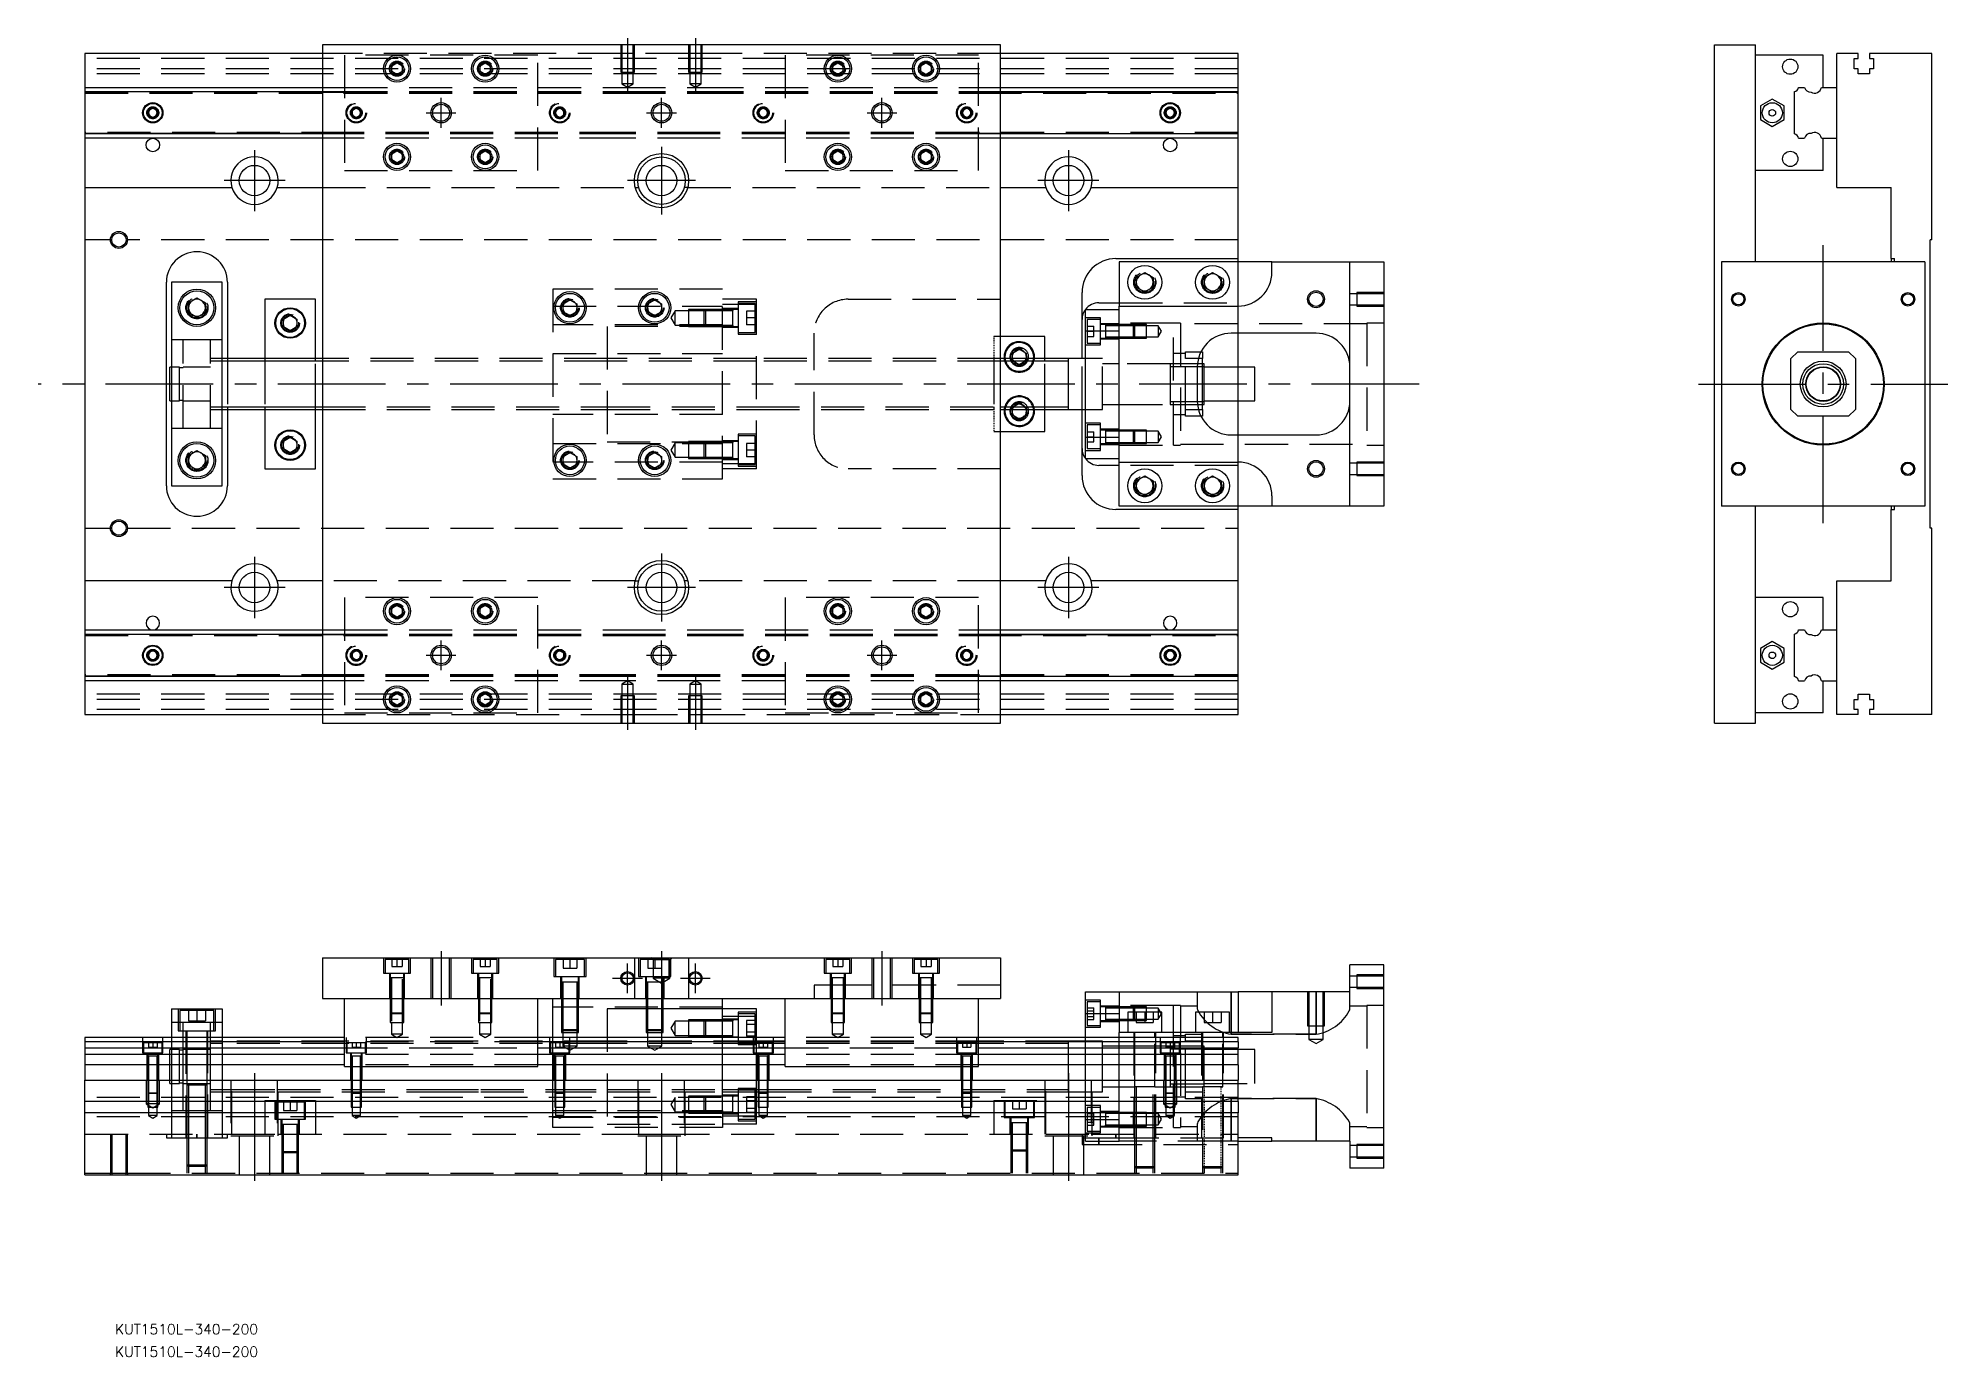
# Model space of a CAD drawing. Extents: x -14 to 549, y -287 to 102.
import ezdxf

# ---------------------------------------------------------------- set-up
doc = ezdxf.new("R2010")
doc.units = 0
for name, pattern in [('CENTER', [50.8, 31.75, -6.35, 6.35, -6.35]), ('DASHED', [19.05, 12.7, -6.35]), ('DOT', [0.5, 0.25, -0.25])]:
    doc.linetypes.add(name, pattern=pattern)
doc.layers.get('0').update_dxf_attribs({"linetype": 'CONTINUOUS'})
doc.layers.add('CENTER', color=1, linetype='CENTER')
doc.styles.get("Standard").update_dxf_attribs({"font": 'txt.shx', "height": 3, "bigfont": 'bigfont.shx'})

# ---------------------------------------------------------------- blocks, each defined once
blk = doc.blocks.new('*U2')
at = {"color": 7, "linetype": 'CONTINUOUS'}
blk.add_text('KUT1510L-340-200', height=3, dxfattribs=at).set_placement((8.87, -286.89))
blk = doc.blocks.new('*U3')
at = {"color": 7, "linetype": 'CONTINUOUS'}
blk.add_text('KUT1510L-340-200', height=3, dxfattribs=at).set_placement((8.87, -280.24))

msp = doc.modelspace()

# ---------------------------------------------------------------- linework, layer by layer
at = {"color": 7, "linetype": 'CONTINUOUS'}
for p, q in [((70, 97.5), (0, 97.5)), ((0, 97.5), (0, 87.5)), ((70, 100), (70, -100)), ((270, 100), (70, 100)), ((270, -100), (270, 100)), ((340, 97.5), (270, 97.5)), ((340, 87.5), (340, 97.5)), ((480.55, 100), (492.55, 100)), ((480.55, -100), (480.55, 100)), ((492.55, 36), (492.55, 100)), ((512.55, 97), (492.55, 97)), ((512.55, 87.5), (512.55, 97)), ((516.55, 87.5), (516.55, 97.5)), ((522.85, 97.5), (516.55, 97.5)), ((521.7, 96), (522.85, 96)), ((521.7, 93), (521.7, 96)), ((522.85, 96), (522.85, 97.5)), ((526.25, 97.5), (526.25, 96)), ((544.55, 97.5), (526.25, 97.5)), ((526.25, 96), (527.4, 96)), ((527.4, 96), (527.4, 93)), ((544.55, 42.5), (544.55, 97.5)), ((90.5, 93.866026), (92, 94.73205)), ((90.5, 92.133974), (90.5, 93.866026)), ((92, 91.26795), (90.5, 92.133974)), ((92, 94.73205), (93.5, 93.866026)), ((93.5, 92.133974), (92, 91.26795)), ((93.5, 93.866026), (93.5, 92.133974)), ((116.5, 93.866026), (118, 94.73205)), ((116.5, 92.133974), (116.5, 93.866026)), ((118, 91.26795), (116.5, 92.133974)), ((118, 94.73205), (119.5, 93.866026)), ((119.5, 92.133974), (118, 91.26795)), ((119.5, 93.866026), (119.5, 92.133974)), ((220.5, 93.866026), (222, 94.73205)), ((220.5, 92.133974), (220.5, 93.866026)), ((222, 91.26795), (220.5, 92.133974)), ((222, 94.73205), (223.5, 93.866026)), ((223.5, 92.133974), (222, 91.26795)), ((223.5, 93.866026), (223.5, 92.133974)), ((246.5, 93.866026), (248, 94.73205)), ((246.5, 92.133974), (246.5, 93.866026)), ((248, 91.26795), (246.5, 92.133974)), ((248, 94.73205), (249.5, 93.866026)), ((249.5, 92.133974), (248, 91.26795)), ((249.5, 93.866026), (249.5, 92.133974)), ((522.85, 93), (521.7, 93)), ((522.85, 91.5), (522.85, 93)), ((526.25, 91.5), (522.85, 91.5)), ((526.25, 93), (526.25, 91.5)), ((527.4, 93), (526.25, 93)), ((0, 87.5), (70, 87.5)), ((0, 87.5), (0, 86.247728)), ((0, 86.247728), (70, 86.247728)), ((0, 86.247728), (0, 73.752272)), ((270, 87.5), (340, 87.5)), ((270, 86.247728), (340, 86.247728)), ((340, 86.247728), (340, 87.5)), ((340, 73.752272), (340, 86.247728)), ((504.05, 73.752272), (504.05, 86.247728)), ((505.302272, 87.5), (507.07668, 87.5)), ((512.027372, 87.5), (516.55, 87.5)), ((516.55, 72.5), (516.55, 87.5)), ((516.55, 72.5), (516.55, 87.5)), ((18.75, 80.721688), (20, 81.443376)), ((18.75, 79.278312), (18.75, 80.721688)), ((20, 78.556624), (18.75, 79.278312)), ((20, 81.443376), (21.25, 80.721688)), ((21.25, 79.278312), (20, 78.556624)), ((21.25, 80.721688), (21.25, 79.278312)), ((318.75, 80.721688), (320, 81.443376)), ((318.75, 79.278312), (318.75, 80.721688)), ((320, 78.556624), (318.75, 79.278312)), ((320, 81.443376), (321.25, 80.721688)), ((321.25, 79.278312), (320, 78.556624)), ((321.25, 80.721688), (321.25, 79.278312)), ((494.04996, 82.020726), (494.049959, 77.979274)), ((497.54996, 84.041452), (494.04996, 82.020726)), ((501.049959, 82.020726), (497.54996, 84.041452)), ((501.049959, 77.979274), (501.049959, 82.020726)), ((70, 73.752272), (0, 73.752272)), ((0, 73.752272), (0, 72.5)), ((340, 73.752272), (270, 73.752272)), ((340, 72.5), (340, 73.752272)), ((494.049959, 77.979274), (497.54996, 75.958548)), ((497.54996, 75.958548), (501.049959, 77.979274)), ((70, 72.5), (0, 72.5)), ((0, 72.5), (0, 58)), ((90.5, 67.866026), (92, 68.73205)), ((90.5, 66.133974), (90.5, 67.866026)), ((92, 68.73205), (93.5, 67.866026)), ((93.5, 67.866026), (93.5, 66.133974)), ((116.5, 67.866026), (118, 68.73205)), ((116.5, 66.133974), (116.5, 67.866026)), ((118, 68.73205), (119.5, 67.866026)), ((119.5, 67.866026), (119.5, 66.133974)), ((220.5, 67.866026), (222, 68.73205)), ((220.5, 66.133974), (220.5, 67.866026)), ((222, 68.73205), (223.5, 67.866026)), ((223.5, 67.866026), (223.5, 66.133974)), ((246.5, 67.866026), (248, 68.73205)), ((246.5, 66.133974), (246.5, 67.866026)), ((248, 68.73205), (249.5, 67.866026)), ((249.5, 67.866026), (249.5, 66.133974)), ((340, 72.5), (270, 72.5)), ((340, 58), (340, 72.5)), ((505.302272, 72.5), (507.07668, 72.5)), ((512.027372, 72.5), (516.55, 72.5)), ((512.55, 63), (512.55, 72.5)), ((516.55, 58), (516.55, 72.5)), ((92, 65.26795), (90.5, 66.133974)), ((93.5, 66.133974), (92, 65.26795)), ((118, 65.26795), (116.5, 66.133974)), ((119.5, 66.133974), (118, 65.26795)), ((222, 65.26795), (220.5, 66.133974)), ((223.5, 66.133974), (222, 65.26795)), ((248, 65.26795), (246.5, 66.133974)), ((249.5, 66.133974), (248, 65.26795)), ((512.55, 63), (492.55, 63)), ((0, 58), (43.291796, 58)), ((0, 58), (0, -58)), ((56.708204, 58), (70, 58)), ((162.254033, 58), (163.291796, 58)), ((177.745967, 58), (176.708204, 58)), ((270, 58), (283.291796, 58)), ((296.708204, 58), (340, 58)), ((340, 37), (340, 58)), ((516.55, 58), (532.55, 58)), ((532.55, 37), (532.55, 58)), ((544.55, 42.5), (544.05, 42.5)), ((544.05, -42.5), (544.05, 42.5)), ((304, 37), (340, 37)), ((305, 36), (305, 23)), ((350, 36), (305, 36)), ((340, 36), (340, 37)), ((350, 33), (350, 36)), ((350, 36), (373, 36)), ((373, -36), (373, 36)), ((373, 36), (383, 36)), ((383, 36), (383, -36)), ((542.55, 36), (482.55, 36)), ((482.55, 36), (482.55, -36)), ((532.55, 37), (533.55, 37)), ((532.55, 37), (532.55, 36)), ((533.55, 36), (533.55, 37)), ((542.55, 36), (542.55, -36)), ((24, -30), (24, 30)), ((40.5, 30), (25.5, 30)), ((25.5, 30), (25.5, -30)), ((40.5, -30), (40.5, 30)), ((42, 30), (42, 7.5)), ((310, 31.443376), (312.5, 32.886752)), ((310, 28.556624), (310, 31.443376)), ((312.5, 27.113248), (310, 28.556624)), ((312.5, 32.886752), (315, 31.443376)), ((315, 28.556624), (312.5, 27.113248)), ((315, 31.443376), (315, 28.556624)), ((330, 31.443376), (332.5, 32.886752)), ((330, 28.556624), (330, 31.443376)), ((332.5, 27.113248), (330, 28.556624)), ((332.5, 32.886752), (335, 31.443376)), ((335, 28.556624), (332.5, 27.113248)), ((335, 31.443376), (335, 28.556624)), ((30.5, 23.943376), (33, 25.386752)), ((30.5, 21.056624), (30.5, 23.943376)), ((33, 25.386752), (35.5, 23.943376)), ((35.5, 23.943376), (35.5, 21.056624)), ((68, 25), (53, 25)), ((53, 25), (53, 7.5)), ((68, 7.5), (68, 25)), ((141, 23.6547), (143, 24.809402)), ((141, 21.3453), (141, 23.6547)), ((143, 24.809402), (145, 23.6547)), ((145, 23.6547), (145, 21.3453)), ((166, 23.6547), (168, 24.809402)), ((166, 21.3453), (166, 23.6547)), ((168, 24.809402), (170, 23.6547)), ((170, 23.6547), (170, 21.3453)), ((294, 7.5), (294, 27)), ((299, 24), (305, 24)), ((305, 15.652476), (305, 23)), ((305, 23), (340, 23)), ((33, 19.613248), (30.5, 21.056624)), ((35.5, 21.056624), (33, 19.613248)), ((58.5, 19.1547), (60.5, 20.309402)), ((58.5, 16.8453), (58.5, 19.1547)), ((60.5, 20.309402), (62.5, 19.1547)), ((62.5, 19.1547), (62.5, 16.8453)), ((143, 20.190598), (141, 21.3453)), ((145, 21.3453), (143, 20.190598)), ((168, 20.190598), (166, 21.3453)), ((170, 21.3453), (168, 20.190598)), ((191, 16.985566), (191, 16.986424)), ((295, 15.652476), (295, 22)), ((295, 22), (305, 22)), ((60.5, 15.690598), (58.5, 16.8453)), ((62.5, 16.8453), (60.5, 15.690598)), ((283, 14), (270, 14)), ((283, 7.5), (283, 14)), ((295, 15.652476), (305, 15.652476)), ((295, -15.652476), (295, 15.652476)), ((305, -15.652476), (305, 15.652476)), ((305, -15.652476), (305, 15.652476)), ((363, 15), (338, 15)), ((340, 5), (340, 15)), ((70, 7.5), (40.5, 7.5)), ((290, 7.5), (270, 7.5)), ((273.5, 9.1547), (275.5, 10.309402)), ((273.5, 7.5), (273.5, 9.1547)), ((275.5, 10.309402), (277.5, 9.1547)), ((277.5, 9.1547), (277.5, 7.5)), ((290, -7.5), (290, 7.5)), ((295, 7.5), (290, 7.5)), ((329.5, 6), (328.050126, 6)), ((329.5, 7.5), (328.317542, 7.5)), ((329.069714, 9.5), (329.5, 9.5)), ((329.5, 9.5), (329.5, 7.5)), ((329.5, -7.5), (329.5, 7.5)), ((330, 6), (329.5, 6)), ((330, -6), (330, 6)), ((505.05, 9.5), (503.05, 7.5)), ((503.05, -7.5), (503.05, 7.5)), ((505.05, 9.5), (520.05, 9.5)), ((522.05, 7.5), (520.05, 9.5)), ((522.05, 7.5), (522.05, -7.5)), ((25, -5), (25, 5)), ((25.5, 5), (25, 5)), ((328, 5), (328, -5)), ((329.5, 5.125), (328.000782, 5.125)), ((330, 5.125), (329.5, 5.125)), ((345, 5), (330, 5)), ((345, -5), (345, 5)), ((25, -5), (25.5, -5)), ((328.000782, -5.125), (329.5, -5.125)), ((329.5, -5.125), (330, -5.125)), ((330, -5), (345, -5)), ((340, -15), (340, -5)), ((529.15, -5.499994), (529.15, -5.500852)), ((529.15, -5.500852), (529.15, -6.285102)), ((40.5, -7.5), (70, -7.5)), ((42, -7.5), (42, -30)), ((53, -7.5), (53, -25)), ((68, -25), (68, -7.5)), ((270, -7.5), (290, -7.5)), ((273.5, -9.1547), (273.5, -7.5)), ((275.5, -10.309402), (273.5, -9.1547)), ((277.5, -9.1547), (275.5, -10.309402)), ((277.5, -7.5), (277.5, -9.1547)), ((283, -14), (283, -7.5)), ((289.995, -7.5), (290, -7.5)), ((290, -7.5), (295, -7.5)), ((290, -7.5), (290.005, -7.5)), ((294, -27), (294, -7.5)), ((328.050126, -6), (329.5, -6)), ((328.317542, -7.5), (329.5, -7.5)), ((329.5, -9.5), (329.069714, -9.5)), ((329.5, -6), (330, -6)), ((329.5, -7.5), (329.5, -9.5)), ((503.05, -7.5), (505.05, -9.5)), ((520.05, -9.5), (505.05, -9.5)), ((520.05, -9.5), (522.05, -7.5)), ((529.15, -6.285102), (529.15, -6.959886)), ((58.5, -16.8453), (60.5, -15.690598)), ((58.5, -19.1547), (58.5, -16.8453)), ((60.5, -15.690598), (62.5, -16.8453)), ((62.5, -16.8453), (62.5, -19.1547)), ((270, -14), (283, -14)), ((295, -22), (295, -15.652476)), ((295, -15.652476), (305, -15.652476)), ((305, -23), (305, -15.652476)), ((338, -15), (363, -15)), ((30.5, -21.056624), (33, -19.613248)), ((30.5, -23.943376), (30.5, -21.056624)), ((33, -19.613248), (35.5, -21.056624)), ((35.5, -21.056624), (35.5, -23.943376)), ((60.5, -20.309402), (58.5, -19.1547)), ((62.5, -19.1547), (60.5, -20.309402)), ((141, -21.3453), (143, -20.190598)), ((141, -23.6547), (141, -21.3453)), ((143, -20.190598), (145, -21.3453)), ((145, -21.3453), (145, -23.6547)), ((166, -21.3453), (168, -20.190598)), ((166, -23.6547), (166, -21.3453)), ((168, -20.190598), (170, -21.3453)), ((170, -21.3453), (170, -23.6547)), ((191, -17.385572), (191, -16.985566)), ((191, -21.985576), (191, -21.585572)), ((295, -22), (305, -22)), ((33, -25.386752), (30.5, -23.943376)), ((35.5, -23.943376), (33, -25.386752)), ((53, -25), (68, -25)), ((143, -24.809402), (141, -23.6547)), ((145, -23.6547), (143, -24.809402)), ((168, -24.809402), (166, -23.6547)), ((170, -23.6547), (168, -24.809402)), ((305, -24), (299, -24)), ((305, -23), (340, -23)), ((305, -36), (305, -23)), ((310, -28.556624), (312.5, -27.113248)), ((312.5, -27.113248), (315, -28.556624)), ((330, -28.556624), (332.5, -27.113248)), ((332.5, -27.113248), (335, -28.556624)), ((25.5, -30), (40.5, -30)), ((310, -31.443376), (310, -28.556624)), ((312.5, -32.886752), (310, -31.443376)), ((315, -31.443376), (312.5, -32.886752)), ((315, -28.556624), (315, -31.443376)), ((330, -31.443376), (330, -28.556624)), ((332.5, -32.886752), (330, -31.443376)), ((335, -31.443376), (332.5, -32.886752)), ((335, -28.556624), (335, -31.443376)), ((350, -33), (350, -36)), ((340, -37), (304, -37)), ((350, -36), (305, -36)), ((340, -37), (340, -36)), ((340, -58), (340, -37)), ((373, -36), (350, -36)), ((383, -36), (373, -36)), ((542.55, -36), (482.55, -36)), ((492.55, -100), (492.55, -36)), ((532.55, -36), (532.55, -37)), ((532.55, -58), (532.55, -37)), ((532.55, -37), (533.55, -37)), ((533.55, -37), (533.55, -36)), ((544.55, -42.5), (544.05, -42.5)), ((544.55, -97.5), (544.55, -42.5)), ((43.291796, -58), (0, -58)), ((0, -58), (0, -72.5)), ((70, -58), (56.708204, -58)), ((162.254033, -58), (163.291796, -58)), ((177.745967, -58), (176.708204, -58)), ((283.291796, -58), (270, -58)), ((340, -58), (296.708204, -58)), ((340, -72.5), (340, -58)), ((516.55, -72.5), (516.55, -58)), ((516.55, -58), (532.55, -58)), ((90.5, -66.133974), (92, -65.26795)), ((90.5, -67.866026), (90.5, -66.133974)), ((92, -65.26795), (93.5, -66.133974)), ((93.5, -66.133974), (93.5, -67.866026)), ((116.5, -66.133974), (118, -65.26795)), ((116.5, -67.866026), (116.5, -66.133974)), ((118, -65.26795), (119.5, -66.133974)), ((119.5, -66.133974), (119.5, -67.866026)), ((220.5, -66.133974), (222, -65.26795)), ((220.5, -67.866026), (220.5, -66.133974)), ((222, -65.26795), (223.5, -66.133974)), ((223.5, -66.133974), (223.5, -67.866026)), ((246.5, -66.133974), (248, -65.26795)), ((246.5, -67.866026), (246.5, -66.133974)), ((248, -65.26795), (249.5, -66.133974)), ((249.5, -66.133974), (249.5, -67.866026)), ((512.55, -63), (492.55, -63)), ((512.55, -72.5), (512.55, -63)), ((0, -72.5), (70, -72.5)), ((0, -72.5), (0, -73.752272)), ((92, -68.73205), (90.5, -67.866026)), ((93.5, -67.866026), (92, -68.73205)), ((118, -68.73205), (116.5, -67.866026)), ((119.5, -67.866026), (118, -68.73205)), ((222, -68.73205), (220.5, -67.866026)), ((223.5, -67.866026), (222, -68.73205)), ((248, -68.73205), (246.5, -67.866026)), ((249.5, -67.866026), (248, -68.73205)), ((270, -72.5), (340, -72.5)), ((340, -73.752272), (340, -72.5)), ((505.302272, -72.5), (507.07668, -72.5)), ((512.027372, -72.5), (516.55, -72.5)), ((516.55, -87.5), (516.55, -72.5)), ((516.55, -87.5), (516.55, -72.5)), ((0, -73.752272), (0, -86.247728)), ((0, -73.752272), (70, -73.752272)), ((18.75, -79.278312), (20, -78.556624)), ((20, -78.556624), (21.25, -79.278312)), ((270, -73.752272), (340, -73.752272)), ((318.75, -79.278312), (320, -78.556624)), ((320, -78.556624), (321.25, -79.278312)), ((340, -86.247728), (340, -73.752272)), ((494.04996, -77.979274), (494.049959, -82.020726)), ((497.54996, -75.958548), (494.04996, -77.979274)), ((501.049959, -77.979274), (497.54996, -75.958548)), ((501.049959, -82.020726), (501.049959, -77.979274)), ((504.05, -86.247728), (504.05, -73.752272)), ((18.75, -80.721688), (18.75, -79.278312)), ((20, -81.443376), (18.75, -80.721688)), ((21.25, -80.721688), (20, -81.443376)), ((21.25, -79.278312), (21.25, -80.721688)), ((318.75, -80.721688), (318.75, -79.278312)), ((320, -81.443376), (318.75, -80.721688)), ((321.25, -80.721688), (320, -81.443376)), ((321.25, -79.278312), (321.25, -80.721688)), ((494.049959, -82.020726), (497.54996, -84.041452)), ((497.54996, -84.041452), (501.049959, -82.020726)), ((70, -86.247728), (0, -86.247728)), ((0, -86.247728), (0, -87.5)), ((70, -87.5), (0, -87.5)), ((0, -87.5), (0, -97.5)), ((340, -86.247728), (270, -86.247728)), ((340, -87.5), (270, -87.5)), ((340, -87.5), (340, -86.247728)), ((340, -97.5), (340, -87.5)), ((505.302272, -87.5), (507.07668, -87.5)), ((512.027372, -87.5), (516.55, -87.5)), ((512.55, -97), (512.55, -87.5)), ((516.55, -97.5), (516.55, -87.5)), ((90.5, -92.133974), (92, -91.26795)), ((90.5, -93.866026), (90.5, -92.133974)), ((92, -94.73205), (90.5, -93.866026)), ((92, -91.26795), (93.5, -92.133974)), ((93.5, -93.866026), (92, -94.73205)), ((93.5, -92.133974), (93.5, -93.866026)), ((116.5, -92.133974), (118, -91.26795)), ((116.5, -93.866026), (116.5, -92.133974)), ((118, -94.73205), (116.5, -93.866026)), ((118, -91.26795), (119.5, -92.133974)), ((119.5, -93.866026), (118, -94.73205)), ((119.5, -92.133974), (119.5, -93.866026)), ((220.5, -92.133974), (222, -91.26795)), ((220.5, -93.866026), (220.5, -92.133974)), ((222, -94.73205), (220.5, -93.866026)), ((222, -91.26795), (223.5, -92.133974)), ((223.5, -93.866026), (222, -94.73205)), ((223.5, -92.133974), (223.5, -93.866026)), ((246.5, -92.133974), (248, -91.26795)), ((246.5, -93.866026), (246.5, -92.133974)), ((248, -94.73205), (246.5, -93.866026)), ((248, -91.26795), (249.5, -92.133974)), ((249.5, -93.866026), (248, -94.73205)), ((249.5, -92.133974), (249.5, -93.866026)), ((521.7, -93), (522.85, -93)), ((521.7, -96), (521.7, -93)), ((522.85, -91.5), (526.25, -91.5)), ((522.85, -93), (522.85, -91.5)), ((526.25, -91.5), (526.25, -93)), ((526.25, -93), (527.4, -93)), ((527.4, -93), (527.4, -96)), ((0, -97.5), (70, -97.5)), ((70, -100), (270, -100)), ((270, -97.5), (340, -97.5)), ((480.55, -100), (492.55, -100)), ((512.55, -97), (492.55, -97)), ((522.85, -97.5), (516.55, -97.5)), ((522.85, -96), (521.7, -96)), ((522.85, -97.5), (522.85, -96)), ((526.25, -96), (526.25, -97.5)), ((527.4, -96), (526.25, -96)), ((544.55, -97.5), (526.25, -97.5)), ((70, -169.26), (270, -169.26)), ((70, -169.26), (70, -181.26)), ((270, -169.26), (270, -181.26)), ((383, -171.26), (373, -171.26)), ((373, -179.26), (373, -171.26)), ((383, -231.26), (383, -171.26)), ((141, -176.36), (140.499994, -176.36)), ((141.35, -176.36), (141, -176.36)), ((145, -176.36), (144.65, -176.36)), ((145.500006, -176.36), (145, -176.36)), ((295, -179.26), (305, -179.26)), ((295, -185.607524), (295, -179.26)), ((305, -179.26), (305, -191.26)), ((305, -179.26), (340, -179.26)), ((350, -179.26), (340, -179.26)), ((350, -179.26), (350, -191.26)), ((373, -179.26), (350, -179.26)), ((25.5, -184.26), (25.5, -192.76)), ((25.5, -184.26), (40.5, -184.26)), ((40.5, -184.26), (40.5, -192.76)), ((70, -181.26), (270, -181.26)), ((76.5, -201.26), (76.5, -181.26)), ((133.5, -201.26), (133.5, -181.26)), ((138, -192.76), (138, -181.26)), ((188, -192.76), (188, -181.26)), ((198, -184.26), (188, -184.26)), ((198, -192.76), (198, -184.26)), ((206.5, -201.26), (206.5, -181.26)), ((263.5, -201.26), (263.5, -181.26)), ((295, -185.607524), (305, -185.607524)), ((295, -192.76), (295, -185.607524)), ((300.9, -183.703646), (300.9, -184.28866)), ((300.9, -185.563604), (300.9, -185.843698)), ((317.5, -185.26), (307.5, -185.26)), ((307.5, -185.26), (307.5, -191.26)), ((317.5, -191.26), (317.5, -185.26)), ((337.5, -185.26), (327.5, -185.26)), ((327.5, -185.26), (327.5, -191.26)), ((337.5, -191.26), (337.5, -185.26)), ((300.9, -187.118714), (300.9, -187.703656)), ((305, -192.76), (305, -191.26)), ((350, -191.26), (305, -191.26)), ((0, -192.76), (0, -194.012272)), ((76.5, -192.76), (0, -192.76)), ((0, -194.012272), (0, -195.78668)), ((76.5, -194.012272), (0, -194.012272)), ((0, -195.78668), (76.5, -195.78668)), ((0, -195.78668), (0, -197.683076)), ((206.5, -192.76), (133.5, -192.76)), ((206.5, -194.012272), (133.5, -194.012272)), ((133.5, -195.78668), (206.5, -195.78668)), ((191, -192.510006), (191, -192.11)), ((340, -192.76), (263.5, -192.76)), ((340, -194.012272), (263.5, -194.012272)), ((263.5, -195.78668), (340, -195.78668)), ((330, -196.135), (329.5, -196.135)), ((340, -194.012272), (340, -192.76)), ((340, -194.012272), (340, -195.78668)), ((340, -197.683076), (340, -195.78668)), ((76.5, -197.683076), (0, -197.683076)), ((0, -197.683076), (0, -200.737372)), ((0, -200.737372), (0, -205.26)), ((76.5, -200.737372), (0, -200.737372)), ((76.5, -201.26), (133.5, -201.26)), ((206.5, -197.683076), (133.5, -197.683076)), ((206.5, -200.737372), (133.5, -200.737372)), ((206.5, -201.26), (263.5, -201.26)), ((340, -197.683076), (263.5, -197.683076)), ((340, -200.737372), (263.5, -200.737372)), ((340, -200.737372), (340, -197.683076)), ((340, -200.737372), (340, -205.26)), ((0, -205.26), (340, -205.26)), ((0, -211.56), (0, -205.26)), ((340, -211.56), (340, -205.26)), ((340, -211.56), (0, -211.56)), ((0, -214.96), (0, -211.56)), ((340, -211.56), (340, -214.96)), ((340, -214.96), (0, -214.96)), ((0, -233.26), (0, -214.96)), ((191, -214.96), (191, -214.61)), ((191, -215.010006), (191, -214.96)), ((300.9, -214.816344), (300.9, -214.96)), ((300.9, -214.96), (300.9, -215.40136)), ((300.9, -216.676302), (300.9, -216.956396)), ((300.9, -218.231412), (300.9, -218.816354)), ((340, -233.26), (340, -214.96)), ((350, -222.26), (340, -222.26)), ((340, -223.26), (350, -223.26)), ((350, -223.26), (350, -222.26)), ((373, -223.26), (350, -223.26)), ((373, -223.26), (373, -231.26)), ((0, -233.26), (340, -233.26)), ((383, -231.26), (373, -231.26))]:
    msp.add_line(p, q, dxfattribs=at)
at = {"color": 3, "linetype": 'DASHED'}
for p, q in [((340, 96), (0, 96)), ((158.000006, 97.5), (70, 97.5)), ((133.5, 97), (76.5, 97)), ((76.5, 97), (76.5, 63)), ((133.5, 63), (133.5, 97)), ((158.000006, 100), (158.000006, 92)), ((161.999994, 97.5), (158.000006, 97.5)), ((158.35, 100), (158.35, 92)), ((161.65, 92), (161.65, 100)), ((161.999994, 92), (161.999994, 100)), ((178.000006, 97.5), (161.999994, 97.5)), ((178.000006, 100), (178.000006, 92)), ((181.999994, 97.5), (178.000006, 97.5)), ((178.35, 100), (178.35, 92)), ((181.65, 92), (181.65, 100)), ((181.999994, 92), (181.999994, 100)), ((270, 97.5), (181.999994, 97.5)), ((206.5, 97), (206.5, 63)), ((263.5, 97), (206.5, 97)), ((263.5, 63), (263.5, 97)), ((340, 93), (0, 93)), ((340, 91.5), (0, 91.5)), ((90, 93), (90.030168, 93.346066)), ((119.973226, 93.326156), (120, 93)), ((158.000006, 92), (161.999994, 92)), ((158.35, 92), (158.35, 88.5)), ((161.65, 88.5), (161.65, 92)), ((178.000006, 92), (181.999994, 92)), ((178.35, 92), (178.35, 88.5)), ((181.65, 88.5), (181.65, 92)), ((220, 93), (220.023172, 93.30356)), ((249.973226, 93.326156), (250, 93)), ((0, 86.1147), (70, 86.1147)), ((0, 86.1), (76.5, 86.1)), ((0, 85.8), (76.5, 85.8)), ((70, 87.5), (76.5, 87.5)), ((70, 86.247728), (76.5, 86.247728)), ((70, 86.1147), (76.5, 86.1147)), ((76.5, 87.5), (158.5, 87.5)), ((76.5, 86.247728), (158.5, 86.247728)), ((76.5, 86.1147), (158.5, 86.1147)), ((76.5, 86.1), (158.5, 86.1)), ((76.5, 86.1), (158.5, 86.1)), ((76.5, 85.8), (158.5, 85.8)), ((76.5, 85.8), (158.5, 85.8)), ((161.65, 88.5), (158.35, 88.5)), ((158.35, 88.5), (160, 87.547372)), ((158.5, 87.5), (181.5, 87.5)), ((158.5, 86.247728), (181.5, 86.247728)), ((158.5, 86.1147), (181.5, 86.1147)), ((158.5, 86.1), (181.5, 86.1)), ((158.5, 85.8), (181.5, 85.8)), ((160, 87.547372), (161.65, 88.5)), ((181.65, 88.5), (178.35, 88.5)), ((178.35, 88.5), (180, 87.547372)), ((180, 87.547372), (181.65, 88.5)), ((181.5, 87.5), (263.5, 87.5)), ((181.5, 86.247728), (263.5, 86.247728)), ((181.5, 86.1147), (263.5, 86.1147)), ((181.5, 86.1), (263.5, 86.1)), ((181.5, 86.1), (263.5, 86.1)), ((181.5, 85.8), (263.5, 85.8)), ((181.5, 85.8), (263.5, 85.8)), ((263.5, 87.5), (270, 87.5)), ((263.5, 86.247728), (270, 86.247728)), ((263.5, 86.1147), (270, 86.1147)), ((263.5, 86.1), (340, 86.1)), ((263.5, 85.8), (340, 85.8)), ((270, 86.1147), (340, 86.1147)), ((18.5, 80), (18.516134, 80.21941)), ((78.5, 80), (78.516134, 80.21941)), ((78.75, 80.721688), (80, 81.443376)), ((78.75, 79.278312), (78.75, 80.721688)), ((80, 78.556624), (78.75, 79.278312)), ((80, 81.443376), (81.25, 80.721688)), ((81.25, 79.278312), (80, 78.556624)), ((81.25, 80.721688), (81.25, 79.278312)), ((138.5, 80), (138.516134, 80.21941)), ((138.75, 80.721688), (140, 81.443376)), ((138.75, 79.278312), (138.75, 80.721688)), ((140, 78.556624), (138.75, 79.278312)), ((140, 81.443376), (141.25, 80.721688)), ((141.25, 79.278312), (140, 78.556624)), ((141.25, 80.721688), (141.25, 79.278312)), ((198.75, 80.721688), (200, 81.443376)), ((198.75, 79.278312), (198.75, 80.721688)), ((200, 78.556624), (198.75, 79.278312)), ((200, 81.443376), (201.25, 80.721688)), ((201.25, 79.278312), (200, 78.556624)), ((201.25, 80.721688), (201.25, 79.278312)), ((201.477374, 80.25955), (201.5, 80)), ((258.75, 80.721688), (260, 81.443376)), ((258.75, 79.278312), (258.75, 80.721688)), ((260, 78.556624), (258.75, 79.278312)), ((260, 81.443376), (261.25, 80.721688)), ((261.25, 79.278312), (260, 78.556624)), ((261.25, 80.721688), (261.25, 79.278312)), ((261.477374, 80.25955), (261.5, 80)), ((318.5, 80), (318.516134, 80.21941)), ((76.5, 74.2), (0, 74.2)), ((76.5, 73.9), (0, 73.9)), ((70, 73.8853), (0, 73.8853)), ((76.5, 73.8853), (70, 73.8853)), ((76.5, 73.752272), (70, 73.752272)), ((158.5, 74.2), (76.5, 74.2)), ((158.5, 73.9), (76.5, 73.9)), ((158.5, 73.8853), (76.5, 73.8853)), ((158.5, 73.752272), (76.5, 73.752272)), ((181.5, 74.2), (158.5, 74.2)), ((181.5, 73.9), (158.5, 73.9)), ((181.5, 73.8853), (158.5, 73.8853)), ((181.5, 73.752272), (158.5, 73.752272)), ((263.5, 74.2), (181.5, 74.2)), ((263.5, 73.9), (181.5, 73.9)), ((263.5, 73.8853), (181.5, 73.8853)), ((263.5, 73.752272), (181.5, 73.752272)), ((340, 74.2), (263.5, 74.2)), ((340, 73.9), (263.5, 73.9)), ((270, 73.8853), (263.5, 73.8853)), ((270, 73.752272), (263.5, 73.752272)), ((340, 73.8853), (270, 73.8853)), ((76.5, 72.5), (70, 72.5)), ((158.5, 72.5), (76.5, 72.5)), ((181.5, 72.5), (158.5, 72.5)), ((263.5, 72.5), (181.5, 72.5)), ((270, 72.5), (263.5, 72.5)), ((76.5, 63), (133.5, 63)), ((93.973226, 67.326156), (94, 67)), ((119.973226, 67.326156), (120, 67)), ((206.5, 63), (263.5, 63)), ((220, 67), (220.023172, 67.30356)), ((249.973226, 67.326156), (250, 67)), ((70, 58), (162.254033, 58)), ((177.745967, 58), (270, 58)), ((7.5, 42.5), (0, 42.5)), ((340, 42.5), (12.5, 42.5)), ((340, 24), (340, 36)), ((315.477798, 30.364306), (315.5, 30)), ((335.477798, 30.364306), (335.5, 30)), ((35.977798, 22.864306), (36, 22.5)), ((138, 28), (138, -28)), ((188, 28), (138, 28)), ((138, 23), (188, 23)), ((140.5, 22.5), (140.534018, 22.911016)), ((165.5, 22.5), (165.52689, 22.865682)), ((188, -28), (188, 28)), ((198, 25), (188, 25)), ((198, 23.49468), (188, 23.49468)), ((192.6, 24.235572), (192.6, 14.735572)), ((198, 24.235572), (192.6, 24.235572)), ((197.6, 23.735572), (192.6, 23.735572)), ((197.6, 15.235572), (197.6, 23.735572)), ((198, 23.49468), (198, 25)), ((198, -23.49468), (198, 23.49468)), ((225, 25), (270, 25)), ((305, 24), (340, 24)), ((340, 23), (340, 24)), ((340, 15), (340, 23)), ((375, 26.65), (373, 26.65)), ((373, 23.35), (375, 23.35)), ((375, 26.999994), (375, 23.000006)), ((383, 26.999994), (375, 26.999994)), ((383, 26.65), (375, 26.65)), ((375, 23.35), (383, 23.35)), ((375, 23.000006), (383, 23.000006)), ((62.983582, 18.286038), (63, 18)), ((188, 17.5), (138, 17.5)), ((154, 17), (154, -17)), ((188, 17), (154, 17)), ((174, 21.585572), (172.787564, 19.485572)), ((172.787564, 19.485572), (174, 17.385572)), ((174, 17.385572), (174, 21.585572)), ((178, 21.585572), (174, 21.585572)), ((174, 17.385572), (178, 17.385572)), ((178, 21.985566), (178, 16.985576)), ((183, 21.985566), (178, 21.985566)), ((182.6, 21.585572), (178, 21.585572)), ((178, 17.385572), (182.6, 17.385572)), ((178, 16.985576), (183, 16.985576)), ((183, 21.985572), (182.6, 21.585572)), ((182.6, 17.385572), (182.6, 21.585572)), ((188, 21.585572), (182.6, 21.585572)), ((182.6, 17.385572), (183, 16.985572)), ((182.6, 17.385572), (188, 17.385572)), ((183, 21.985572), (183, 16.985572)), ((188, 21.98557), (183, 21.985572)), ((188, 21.985566), (183, 21.985566)), ((183, 16.985576), (188, 16.985576)), ((183, 16.985572), (188, 16.985574)), ((192.6, 22.235572), (188, 22.235572)), ((191.005, 21.985572), (188, 21.98557)), ((191, 21.585572), (188, 21.585572)), ((188, 17.385572), (191, 17.385572)), ((188, 16.985574), (191.005, 16.985572)), ((192.6, 21.985572), (190.995, 21.985572)), ((190.995, 16.985572), (192.6, 16.985572)), ((191, 21.728174), (191, 21.985572)), ((191, 21.985572), (191, 21.728122)), ((191, 17.24302), (191, 21.728174)), ((191, 17.243038), (191, 16.985572)), ((191, 16.985572), (191, 17.24302)), ((195.1, 21.485572), (195.1, 19.485572)), ((197.6, 21.485572), (195.1, 21.485572)), ((197.6, 19.485572), (195.1, 19.485572)), ((195.1, 19.485572), (195.1, 17.485572)), ((197.6, 17.485572), (195.1, 17.485572)), ((299.5, 19.55635), (295, 19.55635)), ((295.5, 19.05635), (295.5, 12.05635)), ((299.5, 19.05635), (295.5, 19.05635)), ((295.5, 17.05635), (297.5, 17.05635)), ((297.5, 15.55635), (297.5, 17.05635)), ((299.5, 11.55635), (299.5, 19.55635)), ((305, 17.80635), (299.5, 17.80635)), ((300.9, 17.55635), (299.5, 17.55635)), ((300.9, 17.55635), (300.895, 17.55635)), ((300.9, 17.55635), (300.9, 17.339888)), ((300.905, 17.55635), (300.9, 17.55635)), ((305, 17.55635), (300.9, 17.55635)), ((300.9, 17.339888), (300.9, 13.77281)), ((305, 17.20635), (300.9, 17.20635)), ((305, 15.652476), (305, 22)), ((321, 18), (305, 18)), ((309.15, 17.55635), (305, 17.55635)), ((309.150006, 17.556344), (305, 17.556344)), ((309.5, 17.20635), (305, 17.20635)), ((309.15, 13.55635), (309.15, 17.55635)), ((309.5, 17.20635), (309.15, 17.55635)), ((313, 17.556344), (309.150006, 17.556344)), ((309.5, 17.20635), (309.5, 13.90635)), ((313, 17.20635), (309.5, 17.20635)), ((313, 13.556354), (313, 17.556344)), ((316.5, 17.20635), (313, 17.20635)), ((316.5, 17.20635), (316.5, 13.90635)), ((317.452628, 15.55635), (316.5, 17.20635)), ((321, -18), (321, 18)), ((323, 18), (321, 18)), ((323, 18), (323, -18)), ((378, 17.75), (323, 17.75)), ((378, 18), (378, -18)), ((383, 18), (378, 18)), ((29, 13), (25.5, 13)), ((29, -13), (29, 13)), ((37, 13), (29, 13)), ((37, -13), (37, 13)), ((40.5, 13), (37, 13)), ((188, 16.735572), (192.6, 16.735572)), ((192.6, 15.235572), (197.6, 15.235572)), ((192.6, 14.735572), (198, 14.735572)), ((215, -15), (215, 15)), ((270, 14), (268, 14)), ((295, 11.55635), (299.5, 11.55635)), ((295.5, 15.55635), (297.5, 15.55635)), ((295.5, 14.05635), (297.5, 14.05635)), ((295.5, 12.05635), (299.5, 12.05635)), ((297.5, 14.05635), (297.5, 15.55635)), ((299.5, 13.55635), (300.9, 13.55635)), ((299.5, 13.30635), (305, 13.30635)), ((300.895, 13.55635), (300.9, 13.55635)), ((300.9, 13.90635), (305, 13.90635)), ((300.9, 13.77281), (300.9, 13.55635)), ((300.9, 13.55635), (300.905, 13.55635)), ((300.9, 13.55635), (305, 13.55635)), ((305, 13.90635), (309.5, 13.90635)), ((305, 13.556354), (309.15, 13.556354)), ((305, 13.55635), (309.15, 13.55635)), ((309.15, 13.55635), (309.5, 13.90635)), ((309.15, 13.556354), (313, 13.556354)), ((309.5, 13.90635), (313, 13.90635)), ((313, 13.90635), (316.5, 13.90635)), ((316.5, 13.90635), (317.452628, 15.55635)), ((40.5, 7.5), (37, 7.5)), ((40.5, 6.75), (37, 6.75)), ((42, 7.5), (42, 6.75)), ((42, 6.75), (42, -6.75)), ((53, 7.5), (53, 6.75)), ((53, 6.75), (53, -6.75)), ((68, 6.75), (68, 7.5)), ((68, -6.75), (68, 6.75)), ((154, 7.5), (70, 7.5)), ((154, 6.75), (70, 6.75)), ((138, 9), (188, 9)), ((198, 7.5), (154, 7.5)), ((198, 6.75), (154, 6.75)), ((270, 7.5), (198, 7.5)), ((270, 6.75), (198, 6.75)), ((268, 7.5), (268, 6.75)), ((268, 6.75), (268, -6.75)), ((273.5, 6.8453), (273.5, 7.5)), ((273.665064, 6.75), (273.5, 6.8453)), ((275.5, 5.690598), (273.665064, 6.75)), ((277.334936, 6.75), (275.5, 5.690598)), ((277.5, 6.8453), (277.334936, 6.75)), ((277.5, 7.5), (277.5, 6.8453)), ((277.983582, 8.286038), (278, 8)), ((283, 6.75), (283, 7.5)), ((283, -6.75), (283, 6.75)), ((294, -7.5), (294, 7.5)), ((300, 7.5), (295, 7.5)), ((300, -7.5), (300, 7.5)), ((305, 6), (300, 6)), ((320, 6), (305, 6)), ((320, 6), (319.995, 6)), ((320, 6), (320, -6)), ((321, 6), (320, 6)), ((320.005, 6), (320, 6)), ((324.5, 9), (321, 9)), ((324.5, 6), (321, 6)), ((324.5, 9.5), (329.069714, 9.5)), ((324.5, 7.5), (324.5, 9.5)), ((324.5, -7.5), (324.5, 7.5)), ((328.317542, 7.5), (324.5, 7.5)), ((328.050126, 6), (324.5, 6)), ((27.85, 5), (25.5, 5)), ((27.85, -5), (27.85, 5)), ((29, 4.8), (27.85, 4.8)), ((37, 5), (29, 5)), ((321, 5.125), (320, 5.125)), ((324.5, 5.125), (321, 5.125)), ((328.000782, 5.125), (324.5, 5.125)), ((340, -5), (340, 5)), ((25.5, -5), (27.85, -5)), ((27.85, -4.8), (29, -4.8)), ((29, -5), (37, -5)), ((320, -5.125), (321, -5.125)), ((321, -5.125), (324.5, -5.125)), ((324.5, -5.125), (328.000782, -5.125)), ((37, -6.75), (40.5, -6.75)), ((37, -7.5), (40.5, -7.5)), ((42, -6.75), (42, -7.5)), ((53, -6.75), (53, -7.5)), ((68, -7.5), (68, -6.75)), ((70, -6.75), (154, -6.75)), ((70, -7.5), (154, -7.5)), ((188, -9), (138, -9)), ((154, -6.75), (198, -6.75)), ((154, -7.5), (198, -7.5)), ((198, -6.75), (270, -6.75)), ((198, -7.5), (270, -7.5)), ((268, -6.75), (268, -7.5)), ((273.5, -6.8453), (273.665064, -6.75)), ((273.5, -7.5), (273.5, -6.8453)), ((273.665064, -6.75), (275.5, -5.690598)), ((275.5, -5.690598), (277.334936, -6.75)), ((277.334936, -6.75), (277.5, -6.8453)), ((277.5, -6.8453), (277.5, -7.5)), ((277.983582, -7.713962), (278, -8)), ((283, -7.5), (283, -6.75)), ((295, -7.5), (300, -7.5)), ((300, -6), (305, -6)), ((305, -6), (320, -6)), ((319.995, -6), (320, -6)), ((320, -6), (321, -6)), ((320, -6), (320.005, -6)), ((321, -6), (324.5, -6)), ((321, -9), (324.5, -9)), ((324.5, -6), (328.050126, -6)), ((324.5, -7.5), (328.317542, -7.5)), ((324.5, -9.5), (324.5, -7.5)), ((329.069714, -9.5), (324.5, -9.5)), ((25.5, -13), (29, -13)), ((29, -13), (37, -13)), ((37, -13), (40.5, -13)), ((192.6, -16.735572), (188, -16.735572)), ((192.6, -14.735572), (192.6, -24.235572)), ((198, -14.735572), (192.6, -14.735572)), ((197.6, -15.235572), (192.6, -15.235572)), ((197.6, -23.735572), (197.6, -15.235572)), ((268, -14), (270, -14)), ((299.5, -11.55635), (295, -11.55635)), ((295.5, -12.05635), (295.5, -19.05635)), ((299.5, -12.05635), (295.5, -12.05635)), ((295.5, -14.05635), (297.5, -14.05635)), ((295.5, -15.55635), (297.5, -15.55635)), ((297.5, -15.55635), (297.5, -14.05635)), ((297.5, -17.05635), (297.5, -15.55635)), ((299.5, -19.55635), (299.5, -11.55635)), ((305, -13.30635), (299.5, -13.30635)), ((300.9, -13.55635), (299.5, -13.55635)), ((300.9, -13.55635), (300.895, -13.55635)), ((300.9, -13.55635), (300.9, -13.77281)), ((300.905, -13.55635), (300.9, -13.55635)), ((305, -13.55635), (300.9, -13.55635)), ((300.9, -13.77281), (300.9, -17.339888)), ((305, -13.90635), (300.9, -13.90635)), ((309.15, -13.55635), (305, -13.55635)), ((309.15, -13.556352), (305, -13.556354)), ((309.5, -13.90635), (305, -13.90635)), ((305, -22), (305, -15.652476)), ((309.15, -17.55635), (309.15, -13.55635)), ((309.5, -13.90635), (309.15, -13.55635)), ((313, -13.556354), (309.15, -13.556352)), ((309.5, -13.90635), (309.5, -17.20635)), ((313, -13.90635), (309.5, -13.90635)), ((313, -17.556344), (313, -13.556354)), ((316.5, -13.90635), (313, -13.90635)), ((316.5, -13.90635), (316.5, -17.20635)), ((317.452628, -15.55635), (316.5, -13.90635)), ((316.5, -17.20635), (317.452628, -15.55635)), ((340, -23), (340, -15)), ((30, -22.5), (30.020026, -22.153944)), ((62.983582, -17.713962), (63, -18)), ((138, -17.5), (188, -17.5)), ((140.5, -22.5), (140.534018, -22.088984)), ((154, -17), (188, -17)), ((165.5, -22.5), (165.52689, -22.134318)), ((174, -17.385572), (172.787564, -19.485572)), ((172.787564, -19.485572), (174, -21.585572)), ((174, -21.585572), (174, -17.385572)), ((178, -17.385572), (174, -17.385572)), ((174, -21.585572), (178, -21.585572)), ((178, -16.985576), (178, -21.985566)), ((183, -16.985576), (178, -16.985576)), ((182.6, -17.385572), (178, -17.385572)), ((178, -21.585572), (182.6, -21.585572)), ((178, -21.985566), (183, -21.985566)), ((183, -16.985572), (182.6, -17.385572)), ((182.6, -21.585572), (182.6, -17.385572)), ((188, -17.385572), (182.6, -17.385572)), ((182.6, -21.585572), (183, -21.985572)), ((182.6, -21.585572), (188, -21.585572)), ((183, -16.985572), (183, -21.985572)), ((188, -16.985574), (183, -16.985572)), ((188, -16.985576), (183, -16.985576)), ((183, -21.985566), (188, -21.985566)), ((183, -21.985572), (188, -21.98557)), ((191.005, -16.985572), (188, -16.985574)), ((191, -17.385572), (188, -17.385572)), ((188, -21.585572), (191, -21.585572)), ((188, -21.98557), (191.005, -21.985572)), ((188, -22.235572), (192.6, -22.235572)), ((192.6, -16.985572), (190.995, -16.985572)), ((190.995, -21.985572), (192.6, -21.985572)), ((191, -17.24297), (191, -16.985572)), ((191, -16.985572), (191, -17.24302)), ((191, -21.728122), (191, -17.24297)), ((191, -21.728104), (191, -21.985572)), ((191, -21.985572), (191, -21.728122)), ((195.1, -17.485572), (195.1, -19.485572)), ((197.6, -17.485572), (195.1, -17.485572)), ((197.6, -19.485572), (195.1, -19.485572)), ((195.1, -19.485572), (195.1, -21.485572)), ((197.6, -21.485572), (195.1, -21.485572)), ((295, -19.55635), (299.5, -19.55635)), ((295.5, -17.05635), (297.5, -17.05635)), ((295.5, -19.05635), (299.5, -19.05635)), ((299.5, -17.55635), (300.9, -17.55635)), ((299.5, -17.80635), (305, -17.80635)), ((300.895, -17.55635), (300.9, -17.55635)), ((300.9, -17.20635), (305, -17.20635)), ((300.9, -17.339888), (300.9, -17.55635)), ((300.9, -17.55635), (300.905, -17.55635)), ((300.9, -17.55635), (305, -17.55635)), ((305, -17.20635), (309.5, -17.20635)), ((305, -17.556344), (309.15, -17.556346)), ((305, -17.55635), (309.15, -17.55635)), ((305, -18), (321, -18)), ((309.15, -17.55635), (309.5, -17.20635)), ((309.15, -17.556346), (313, -17.556344)), ((309.5, -17.20635), (313, -17.20635)), ((313, -17.20635), (316.5, -17.20635)), ((321, -18), (323, -18)), ((323, -17.75), (378, -17.75)), ((378, -18), (383, -18)), ((188, -23), (138, -23)), ((138, -28), (188, -28)), ((198, -23.49468), (188, -23.49468)), ((198, -25), (188, -25)), ((192.6, -23.735572), (197.6, -23.735572)), ((192.6, -24.235572), (198, -24.235572)), ((198, -25), (198, -23.49468)), ((270, -25), (225, -25)), ((340, -24), (305, -24)), ((340, -24), (340, -23)), ((340, -36), (340, -24)), ((375, -23.35), (373, -23.35)), ((373, -26.65), (375, -26.65)), ((375, -23.000006), (375, -26.999994)), ((383, -23.000006), (375, -23.000006)), ((383, -23.35), (375, -23.35)), ((375, -26.65), (383, -26.65)), ((375, -26.999994), (383, -26.999994)), ((315.477798, -29.635694), (315.5, -30)), ((335.477798, -29.635694), (335.5, -30)), ((0, -42.5), (7.5, -42.5)), ((12.5, -42.5), (340, -42.5)), ((162.254033, -58), (70, -58)), ((270, -58), (177.745967, -58)), ((133.5, -63), (76.5, -63)), ((76.5, -63), (76.5, -97)), ((93.973226, -66.673844), (94, -67)), ((119.973226, -66.673844), (120, -67)), ((133.5, -97), (133.5, -63)), ((206.5, -63), (206.5, -97)), ((263.5, -63), (206.5, -63)), ((223.973226, -66.673844), (224, -67)), ((249.973226, -66.673844), (250, -67)), ((263.5, -97), (263.5, -63)), ((70, -72.5), (76.5, -72.5)), ((76.5, -72.5), (158.5, -72.5)), ((158.5, -72.5), (181.5, -72.5)), ((181.5, -72.5), (263.5, -72.5)), ((263.5, -72.5), (270, -72.5)), ((0, -73.8853), (70, -73.8853)), ((0, -73.9), (76.5, -73.9)), ((0, -74.2), (76.5, -74.2)), ((70, -73.752272), (76.5, -73.752272)), ((70, -73.8853), (76.5, -73.8853)), ((76.5, -73.752272), (158.5, -73.752272)), ((76.5, -73.8853), (158.5, -73.8853)), ((76.5, -73.9), (158.5, -73.9)), ((76.5, -74.2), (158.5, -74.2)), ((78.75, -79.278312), (80, -78.556624)), ((80, -78.556624), (81.25, -79.278312)), ((138.75, -79.278312), (140, -78.556624)), ((140, -78.556624), (141.25, -79.278312)), ((158.5, -73.752272), (181.5, -73.752272)), ((158.5, -73.8853), (181.5, -73.8853)), ((158.5, -73.9), (181.5, -73.9)), ((158.5, -74.2), (181.5, -74.2)), ((181.5, -73.752272), (263.5, -73.752272)), ((181.5, -73.8853), (263.5, -73.8853)), ((181.5, -73.9), (263.5, -73.9)), ((181.5, -74.2), (263.5, -74.2)), ((198.75, -79.278312), (200, -78.556624)), ((200, -78.556624), (201.25, -79.278312)), ((258.75, -79.278312), (260, -78.556624)), ((260, -78.556624), (261.25, -79.278312)), ((263.5, -73.752272), (270, -73.752272)), ((263.5, -73.8853), (270, -73.8853)), ((263.5, -73.9), (340, -73.9)), ((263.5, -74.2), (340, -74.2)), ((270, -73.8853), (340, -73.8853)), ((21.477374, -79.74045), (21.5, -80)), ((78.75, -80.721688), (78.75, -79.278312)), ((80, -81.443376), (78.75, -80.721688)), ((81.25, -80.721688), (80, -81.443376)), ((81.25, -79.278312), (81.25, -80.721688)), ((81.477374, -79.74045), (81.5, -80)), ((138.75, -80.721688), (138.75, -79.278312)), ((140, -81.443376), (138.75, -80.721688)), ((141.25, -80.721688), (140, -81.443376)), ((141.25, -79.278312), (141.25, -80.721688)), ((141.477374, -79.74045), (141.5, -80)), ((198.5, -80), (198.52041, -79.75339)), ((198.75, -80.721688), (198.75, -79.278312)), ((200, -81.443376), (198.75, -80.721688)), ((201.25, -80.721688), (200, -81.443376)), ((201.25, -79.278312), (201.25, -80.721688)), ((258.5, -80), (258.52041, -79.75339)), ((258.75, -80.721688), (258.75, -79.278312)), ((260, -81.443376), (258.75, -80.721688)), ((261.25, -80.721688), (260, -81.443376)), ((261.25, -79.278312), (261.25, -80.721688)), ((318.5, -80), (318.516134, -79.78059)), ((76.5, -85.8), (0, -85.8)), ((76.5, -86.1), (0, -86.1)), ((70, -86.1147), (0, -86.1147)), ((76.5, -86.1147), (70, -86.1147)), ((76.5, -86.247728), (70, -86.247728)), ((76.5, -87.5), (70, -87.5)), ((158.5, -85.8), (76.5, -85.8)), ((158.5, -85.8), (76.5, -85.8)), ((158.5, -86.1), (76.5, -86.1)), ((158.5, -86.1), (76.5, -86.1)), ((158.5, -86.1147), (76.5, -86.1147)), ((158.5, -86.247728), (76.5, -86.247728)), ((158.5, -87.5), (76.5, -87.5)), ((160, -87.547372), (158.35, -88.5)), ((158.35, -88.5), (160, -88.5)), ((158.35, -88.5), (158.35, -92)), ((181.5, -85.8), (158.5, -85.8)), ((181.5, -86.1), (158.5, -86.1)), ((181.5, -86.1147), (158.5, -86.1147)), ((181.5, -86.247728), (158.5, -86.247728)), ((181.5, -87.5), (158.5, -87.5)), ((161.65, -88.5), (160, -87.547372)), ((160, -88.5), (161.65, -88.5)), ((161.65, -92), (161.65, -88.5)), ((180, -87.547372), (178.35, -88.5)), ((178.35, -88.5), (180, -88.5)), ((178.35, -88.5), (178.35, -92)), ((181.65, -88.5), (180, -87.547372)), ((180, -88.5), (181.65, -88.5)), ((263.5, -85.8), (181.5, -85.8)), ((263.5, -85.8), (181.5, -85.8)), ((263.5, -86.1), (181.5, -86.1)), ((263.5, -86.1), (181.5, -86.1)), ((263.5, -86.1147), (181.5, -86.1147)), ((263.5, -86.247728), (181.5, -86.247728)), ((263.5, -87.5), (181.5, -87.5)), ((181.65, -92), (181.65, -88.5)), ((340, -85.8), (263.5, -85.8)), ((340, -86.1), (263.5, -86.1)), ((270, -86.1147), (263.5, -86.1147)), ((270, -86.247728), (263.5, -86.247728)), ((270, -87.5), (263.5, -87.5)), ((340, -86.1147), (270, -86.1147)), ((340, -91.5), (0, -91.5)), ((340, -93), (0, -93)), ((93.973226, -92.673844), (94, -93)), ((119.973226, -92.673844), (120, -93)), ((161.999994, -92), (158.000006, -92)), ((158.000006, -92), (158.000006, -100)), ((158.35, -92), (158.35, -100)), ((161.65, -100), (161.65, -92)), ((161.999994, -100), (161.999994, -92)), ((181.999994, -92), (178.000006, -92)), ((178.000006, -92), (178.000006, -100)), ((178.35, -92), (178.35, -100)), ((181.65, -100), (181.65, -92)), ((181.999994, -100), (181.999994, -92)), ((220, -93), (220.023172, -92.69644)), ((249.973226, -92.673844), (250, -93)), ((340, -96), (0, -96)), ((70, -97.5), (158.000006, -97.5)), ((76.5, -97), (133.5, -97)), ((158.000006, -97.5), (161.999994, -97.5)), ((161.999994, -97.5), (178.000006, -97.5)), ((178.000006, -97.5), (181.999994, -97.5)), ((181.999994, -97.5), (270, -97.5)), ((206.5, -97), (263.5, -97)), ((88, -169.26), (88, -173.76)), ((88, -173.76), (96, -173.76)), ((95.5, -169.76), (88.5, -169.76)), ((88.5, -169.76), (88.5, -173.76)), ((89.75, -173.76), (89.75, -181.26)), ((90, -173.76), (90, -175.16)), ((90.5, -169.76), (90.5, -171.76)), ((90.5, -171.76), (92, -171.76)), ((92, -169.76), (92, -171.76)), ((92, -171.76), (93.5, -171.76)), ((93.5, -169.76), (93.5, -171.76)), ((94, -175.16), (94, -173.76)), ((94.25, -181.26), (94.25, -173.76)), ((95.5, -173.76), (95.5, -169.76)), ((96, -173.76), (96, -169.26)), ((102.000006, -169.26), (102.000006, -181.26)), ((102.5, -169.26), (102.5, -181.26)), ((107.5, -181.26), (107.5, -169.26)), ((107.999994, -181.26), (107.999994, -169.26)), ((114, -169.26), (114, -173.76)), ((114, -173.76), (122, -173.76)), ((121.5, -169.76), (114.5, -169.76)), ((114.5, -169.76), (114.5, -173.76)), ((115.75, -173.76), (115.75, -181.26)), ((116, -173.76), (116, -175.16)), ((116.5, -169.76), (116.5, -171.76)), ((116.5, -171.76), (118, -171.76)), ((118, -169.76), (118, -171.76)), ((118, -171.76), (119.5, -171.76)), ((119.5, -169.76), (119.5, -171.76)), ((120, -175.16), (120, -173.76)), ((120.25, -181.26), (120.25, -173.76)), ((121.5, -173.76), (121.5, -169.76)), ((122, -173.76), (122, -169.26)), ((138.25, -169.26), (138.25, -174.76)), ((139.5, -169.76), (138.75, -169.76)), ((138.75, -169.76), (138.75, -174.76)), ((146.5, -169.76), (139.5, -169.76)), ((141, -169.76), (141, -172.26)), ((141, -172.26), (143, -172.26)), ((143, -169.76), (143, -171.76)), ((143, -171.76), (143, -172.26)), ((143, -172.26), (145, -172.26)), ((145, -169.76), (145, -172.26)), ((147.25, -169.76), (146.5, -169.76)), ((147.25, -174.76), (147.25, -169.76)), ((147.75, -174.76), (147.75, -169.26)), ((162, -169.26), (162, -181.26)), ((163.25, -169.26), (163.25, -174.76)), ((172.25, -169.76), (163.75, -169.76)), ((163.75, -169.76), (163.75, -174.76)), ((166, -169.76), (166, -172.26)), ((166, -172.26), (168, -172.26)), ((167.5, -169.76), (167, -169.26)), ((167.5, -169.76), (167.5, -175.26)), ((167.5, -169.76), (172.5, -169.76)), ((168, -169.76), (168, -172.26)), ((168, -172.26), (170, -172.26)), ((170, -169.76), (170, -172.26)), ((172.25, -174.76), (172.25, -169.76)), ((172.5, -169.76), (173, -169.26)), ((172.5, -175.26), (172.5, -169.76)), ((172.75, -174.76), (172.75, -169.26)), ((178, -169.26), (178, -181.26)), ((218, -169.26), (218, -173.76)), ((218, -173.76), (226, -173.76)), ((225.5, -169.76), (218.5, -169.76)), ((218.5, -169.76), (218.5, -173.76)), ((219.75, -173.76), (219.75, -181.26)), ((220, -173.76), (220, -175.16)), ((220.5, -169.76), (220.5, -171.76)), ((220.5, -171.76), (222, -171.76)), ((222, -169.76), (222, -171.76)), ((222, -171.76), (223.5, -171.76)), ((223.5, -169.76), (223.5, -171.76)), ((224, -175.16), (224, -173.76)), ((224.25, -181.26), (224.25, -173.76)), ((225.5, -173.76), (225.5, -169.76)), ((226, -173.76), (226, -169.26)), ((232.000006, -169.26), (232.000006, -181.26)), ((232.5, -169.26), (232.5, -181.26)), ((237.5, -181.26), (237.5, -169.26)), ((237.999994, -181.26), (237.999994, -169.26)), ((244, -169.26), (244, -173.76)), ((244, -173.76), (252, -173.76)), ((251.5, -169.76), (244.5, -169.76)), ((244.5, -169.76), (244.5, -173.76)), ((245.75, -173.76), (245.75, -181.26)), ((246, -173.76), (246, -175.16)), ((246.5, -169.76), (246.5, -171.76)), ((246.5, -171.76), (248, -171.76)), ((248, -169.76), (248, -171.76)), ((248, -171.76), (249.5, -171.76)), ((249.5, -169.76), (249.5, -171.76)), ((250, -175.16), (250, -173.76)), ((250.25, -181.26), (250.25, -173.76)), ((251.5, -173.76), (251.5, -169.76)), ((252, -173.76), (252, -169.26)), ((375, -174.260006), (375, -178.259994)), ((383, -174.260006), (375, -174.260006)), ((90, -175.155), (90, -175.16)), ((90, -175.16), (90.216462, -175.16)), ((90.216708, -175.16), (90, -175.16)), ((90, -175.16), (90, -181.26)), ((90, -175.16), (90, -175.165)), ((93.783332, -175.16), (90.216708, -175.16)), ((90.35, -175.16), (90.35, -188.26)), ((93.65, -188.26), (93.65, -175.16)), ((94, -175.16), (93.783332, -175.16)), ((93.783538, -175.16), (94, -175.16)), ((94, -175.16), (94, -175.155)), ((94, -181.26), (94, -175.16)), ((94, -175.165), (94, -175.16)), ((116, -175.155), (116, -175.16)), ((116, -175.16), (116.216462, -175.16)), ((116.216708, -175.16), (116, -175.16)), ((116, -175.16), (116, -181.26)), ((116, -175.16), (116, -175.165)), ((119.783332, -175.16), (116.216708, -175.16)), ((116.35, -175.16), (116.35, -188.26)), ((119.65, -188.26), (119.65, -175.16)), ((120, -175.16), (119.783332, -175.16)), ((119.783538, -175.16), (120, -175.16)), ((120, -175.16), (120, -175.155)), ((120, -181.26), (120, -175.16)), ((120, -175.165), (120, -175.16)), ((138.25, -174.76), (147.75, -174.76)), ((140.25, -174.76), (140.25, -181.26)), ((140.5, -174.76), (140.5, -176.36)), ((140.5, -176.355), (140.5, -176.36)), ((140.757468, -176.36), (140.5, -176.36)), ((140.5, -176.36), (140.5, -181.26)), ((140.5, -176.36), (140.5, -176.365)), ((140.999654, -176.36), (140.757468, -176.36)), ((140.9, -176.36), (140.9, -181.26)), ((141.349616, -176.36), (140.999654, -176.36)), ((144.650424, -176.36), (141.349616, -176.36)), ((145.000386, -176.36), (144.650424, -176.36)), ((145.242552, -176.36), (145.000386, -176.36)), ((145.1, -181.26), (145.1, -176.36)), ((145.5, -176.36), (145.242552, -176.36)), ((145.5, -176.36), (145.5, -174.76)), ((145.5, -176.36), (145.5, -176.355)), ((145.5, -181.26), (145.5, -176.36)), ((145.5, -176.365), (145.5, -176.36)), ((145.75, -181.26), (145.75, -174.76)), ((163.25, -174.76), (172.75, -174.76)), ((165.25, -174.76), (165.25, -181.26)), ((165.5, -174.76), (165.5, -176.36)), ((165.5, -176.355), (165.5, -176.36)), ((165.757468, -176.36), (165.5, -176.36)), ((165.5, -176.36), (165.5, -181.26)), ((165.5, -176.36), (165.5, -176.365)), ((170.242552, -176.36), (165.757468, -176.36)), ((165.9, -176.36), (165.9, -181.26)), ((172.5, -175.26), (167.5, -175.26)), ((167.5, -175.26), (170, -176.703376)), ((170, -176.703376), (172.5, -175.26)), ((170.1, -181.26), (170.1, -176.36)), ((170.5, -176.36), (170.242552, -176.36)), ((170.5, -176.36), (170.5, -174.76)), ((170.5, -176.36), (170.5, -176.355)), ((170.5, -181.26), (170.5, -176.36)), ((170.5, -176.365), (170.5, -176.36)), ((170.75, -181.26), (170.75, -174.76)), ((225, -177.26), (215, -177.26)), ((215, -177.26), (215, -181.26)), ((220, -175.155), (220, -175.16)), ((220, -175.16), (220.216462, -175.16)), ((220.216708, -175.16), (220, -175.16)), ((220, -175.16), (220, -181.26)), ((220, -175.16), (220, -175.165)), ((223.783332, -175.16), (220.216708, -175.16)), ((220.35, -175.16), (220.35, -181.26)), ((223.65, -181.26), (223.65, -175.16)), ((224, -175.16), (223.783332, -175.16)), ((223.783538, -175.16), (224, -175.16)), ((224, -175.16), (224, -175.155)), ((224, -181.26), (224, -175.16)), ((224, -175.165), (224, -175.16)), ((270, -177.26), (225, -177.26)), ((246, -175.155), (246, -175.16)), ((246, -175.16), (246.216462, -175.16)), ((246.216708, -175.16), (246, -175.16)), ((246, -175.16), (246, -181.26)), ((246, -175.16), (246, -175.165)), ((249.783332, -175.16), (246.216708, -175.16)), ((246.35, -175.16), (246.35, -181.26)), ((249.65, -181.26), (249.65, -175.16)), ((250, -175.16), (249.783332, -175.16)), ((249.783538, -175.16), (250, -175.16)), ((250, -175.16), (250, -175.155)), ((250, -181.26), (250, -175.16)), ((250, -175.165), (250, -175.16)), ((328, -179.26), (328, -184.228778)), ((338, -191.769874), (338, -179.26)), ((338, -179.26), (338, -191.26)), ((340, -179.26), (340, -191.26)), ((360.500006, -179.26), (360.500006, -189.26)), ((360.9, -179.26), (360.9, -189.26)), ((363, -179.26), (363, -191.769874)), ((363, -191.769874), (363, -179.26)), ((365.1, -189.26), (365.1, -179.26)), ((365.499994, -189.26), (365.499994, -179.26)), ((375, -174.61), (373, -174.61)), ((373, -177.91), (375, -177.91)), ((373, -184.228778), (373, -179.26)), ((383, -174.61), (375, -174.61)), ((375, -177.91), (383, -177.91)), ((375, -178.259994), (383, -178.259994)), ((27.5, -184.26), (27.5, -190.76)), ((38, -184.76), (28, -184.76)), ((28, -184.76), (28, -190.76)), ((30.5, -184.76), (30.5, -187.76)), ((33, -184.76), (33, -187.76)), ((35.5, -184.76), (35.5, -187.76)), ((38, -190.76), (38, -184.76)), ((38.5, -190.76), (38.5, -184.26)), ((90, -181.26), (90, -185.41)), ((90, -185.41), (94, -185.41)), ((90, -185.41), (90.35, -185.76)), ((90.000006, -181.26), (90.000006, -185.410006)), ((90.000006, -185.410006), (90.000006, -188.26)), ((93.65, -185.76), (90.35, -185.76)), ((93.65, -185.76), (94, -185.41)), ((93.999994, -185.410006), (93.999994, -181.26)), ((93.999994, -188.26), (93.999994, -185.410006)), ((94, -185.41), (94, -181.26)), ((116, -181.26), (116, -185.41)), ((116, -185.41), (120, -185.41)), ((116, -185.41), (116.35, -185.76)), ((116.000006, -181.26), (116.000006, -185.410006)), ((116.000006, -185.410006), (116.000006, -188.26)), ((119.65, -185.76), (116.35, -185.76)), ((119.65, -185.76), (120, -185.41)), ((119.999994, -185.410006), (119.999994, -181.26)), ((119.999994, -188.26), (119.999994, -185.410006)), ((120, -185.41), (120, -181.26)), ((188, -183.76), (138, -183.76)), ((140.5, -181.26), (140.5, -190.36)), ((140.500006, -181.26), (140.500002, -190.36)), ((140.9, -181.26), (140.9, -190.76)), ((145.1, -190.76), (145.1, -181.26)), ((145.499998, -190.36), (145.499994, -181.26)), ((145.5, -190.36), (145.5, -181.26)), ((154, -184.26), (154, -218.26)), ((165.5, -184.26), (154, -184.26)), ((165.5, -181.26), (165.5, -190.36)), ((165.9, -184.26), (165.5, -184.26)), ((165.500006, -181.26), (165.500002, -190.36)), ((165.9, -181.26), (165.9, -190.76)), ((170.1, -184.26), (165.9, -184.26)), ((170.1, -190.76), (170.1, -181.26)), ((170.5, -184.26), (170.1, -184.26)), ((170.499998, -190.36), (170.499994, -181.26)), ((170.5, -190.36), (170.5, -181.26)), ((181.5, -184.26), (170.5, -184.26)), ((188, -184.26), (181.5, -184.26)), ((192.6, -185.26), (192.6, -194.76)), ((198, -185.26), (192.6, -185.26)), ((197.6, -185.76), (192.6, -185.76)), ((195.35, -185.76), (195.000006, -185.76)), ((197.6, -194.26), (197.6, -185.76)), ((220, -181.26), (220, -185.41)), ((220, -185.41), (224, -185.41)), ((220, -185.41), (220.35, -185.76)), ((220.000006, -181.26), (220.000002, -185.41)), ((220.000002, -185.41), (220.000006, -188.26)), ((220.35, -181.26), (220.35, -185.76)), ((223.65, -185.76), (220.35, -185.76)), ((220.35, -185.76), (220.35, -188.26)), ((223.65, -185.76), (223.65, -181.26)), ((223.65, -185.76), (224, -185.41)), ((223.65, -188.26), (223.65, -185.76)), ((223.999998, -185.41), (223.999994, -181.26)), ((223.999994, -188.26), (223.999998, -185.41)), ((224, -185.41), (224, -181.26)), ((246, -181.26), (246, -185.41)), ((246, -185.41), (250, -185.41)), ((246, -185.41), (246.35, -185.76)), ((246.000006, -181.26), (246.000002, -185.41)), ((246.000002, -185.41), (246.000006, -188.26)), ((246.35, -181.26), (246.35, -185.76)), ((249.65, -185.76), (246.35, -185.76)), ((246.35, -185.76), (246.35, -188.26)), ((249.65, -185.76), (249.65, -181.26)), ((249.65, -185.76), (250, -185.41)), ((249.65, -188.26), (249.65, -185.76)), ((249.999998, -185.41), (249.999994, -181.26)), ((249.999994, -188.26), (249.999998, -185.41)), ((250, -185.41), (250, -181.26)), ((299.5, -181.70365), (295, -181.70365)), ((295.5, -182.20365), (295.5, -185.70365)), ((299.5, -182.20365), (295.5, -182.20365)), ((295.5, -183.9716), (297.5, -183.9716)), ((295.5, -184.837626), (297.5, -184.837626)), ((295.5, -185.70365), (295.5, -189.20365)), ((297.5, -184.837626), (297.5, -183.9716)), ((297.5, -186.569676), (297.5, -184.837626)), ((299.5, -189.70365), (299.5, -181.70365)), ((305, -183.45365), (299.5, -183.45365)), ((300.9, -183.70365), (299.5, -183.70365)), ((300.9, -183.70365), (300.895, -183.70365)), ((300.9, -183.70365), (300.9, -183.920318)), ((300.905, -183.70365), (300.9, -183.70365)), ((305, -183.70365), (300.9, -183.70365)), ((300.9, -183.920318), (300.9, -184.288664)), ((305, -184.05365), (300.9, -184.05365)), ((300.9, -184.288664), (300.9, -185.70365)), ((300.9, -185.70365), (300.9, -187.11871)), ((321, -183.26), (305, -183.26)), ((309.15, -183.70365), (305, -183.70365)), ((309.15, -183.703654), (305, -183.703656)), ((309.5, -184.05365), (305, -184.05365)), ((309.15, -185.26), (309.15, -183.70365)), ((309.5, -184.05365), (309.15, -183.70365)), ((313, -183.703656), (309.15, -183.703654)), ((309.15, -185.70365), (309.15, -185.26)), ((309.15, -187.70365), (309.15, -185.70365)), ((309.5, -184.05365), (309.5, -185.26)), ((313, -184.05365), (309.5, -184.05365)), ((309.5, -185.26), (309.5, -185.70365)), ((309.5, -185.70365), (309.5, -187.35365)), ((310, -185.26), (310, -188.26)), ((312.5, -185.26), (312.5, -188.26)), ((313, -185.26), (313, -183.703656)), ((316.5, -184.05365), (313, -184.05365)), ((313, -187.703646), (313, -185.26)), ((315, -185.26), (315, -188.26)), ((316.5, -184.05365), (316.5, -187.35365)), ((317.452628, -185.70365), (316.5, -184.05365)), ((316.5, -187.35365), (317.452628, -185.70365)), ((321, -191.26), (321, -183.26)), ((323, -183.26), (321, -183.26)), ((323, -183.26), (323, -192.76)), ((328, -183.51), (323, -183.51)), ((328, -184.228778), (328.034792, -184.4957)), ((328.034792, -184.4957), (328.13642, -184.801226)), ((330, -185.26), (330, -188.26)), ((332.5, -185.26), (332.5, -188.26)), ((335, -185.26), (335, -188.26)), ((372.823178, -184.894328), (372.954746, -184.53671)), ((372.954746, -184.53671), (373, -184.228778)), ((378, -183.51), (373, -183.51)), ((378, -183.26), (378, -219.26)), ((383, -183.26), (378, -183.26)), ((29, -188.26), (25.5, -188.26)), ((27.5, -190.76), (38.5, -190.76)), ((29, -190.76), (29, -188.26)), ((37, -188.26), (29, -188.26)), ((29, -192.76), (29, -190.76)), ((29.75, -190.76), (29.75, -222.26)), ((30, -190.76), (30, -192.76)), ((30.5, -187.76), (33, -187.76)), ((33, -187.76), (35.5, -187.76)), ((36, -192.76), (36, -190.76)), ((36.25, -222.26), (36.25, -190.76)), ((37, -190.76), (37, -188.26)), ((40.5, -188.26), (37, -188.26)), ((37, -192.76), (37, -190.76)), ((90.000006, -188.26), (93.999994, -188.26)), ((90.35, -188.26), (90.35, -191.76)), ((93.65, -191.76), (93.65, -188.26)), ((116.000006, -188.26), (119.999994, -188.26)), ((116.35, -188.26), (116.35, -191.76)), ((119.65, -191.76), (119.65, -188.26)), ((140.5, -190.36), (145.5, -190.36)), ((140.5, -190.36), (140.9, -190.76)), ((140.500002, -190.36), (140.500006, -191.26)), ((140.500006, -191.26), (145.499994, -191.26)), ((145.1, -190.76), (140.9, -190.76)), ((140.9, -190.76), (140.9, -191.26)), ((140.9, -191.26), (140.9, -195.26)), ((145.1, -190.76), (145.5, -190.36)), ((145.1, -191.26), (145.1, -190.76)), ((145.1, -195.26), (145.1, -191.26)), ((145.499994, -191.26), (145.499998, -190.36)), ((165.5, -190.36), (170.5, -190.36)), ((165.5, -190.36), (165.9, -190.76)), ((165.500002, -190.36), (165.500006, -191.26)), ((165.500006, -191.26), (170.499994, -191.26)), ((170.1, -190.76), (165.9, -190.76)), ((165.9, -190.76), (165.9, -191.26)), ((165.9, -191.26), (165.9, -195.26)), ((170.1, -190.76), (170.5, -190.36)), ((170.1, -191.26), (170.1, -190.76)), ((170.1, -195.26), (170.1, -191.26)), ((170.499994, -191.26), (170.499998, -190.36)), ((174, -187.91), (172.787564, -190.01)), ((172.787564, -190.01), (174, -192.11)), ((174, -192.11), (174, -187.91)), ((178, -187.91), (174, -187.91)), ((178, -187.510006), (178, -192.509994)), ((181.5, -187.510006), (178, -187.510006)), ((182.6, -187.91), (178, -187.91)), ((182.999994, -187.510006), (181.5, -187.510006)), ((183, -187.51), (182.6, -187.91)), ((182.6, -192.11), (182.6, -187.91)), ((188, -187.91), (182.6, -187.91)), ((188, -187.510006), (182.999994, -187.510006)), ((183, -187.51), (183, -192.51)), ((188, -187.51), (183, -187.51)), ((195.000006, -186.563062), (188, -186.563062)), ((192.6, -187.26), (188, -187.26)), ((191.005, -187.51), (188, -187.51)), ((191, -187.91), (188, -187.91)), ((192.6, -187.51), (190.995, -187.51)), ((191, -187.51), (191, -187.767448)), ((191, -187.767468), (191, -187.51)), ((191, -187.51), (191, -187.767448)), ((191, -187.767468), (191, -187.51)), ((191, -189.859954), (191, -187.767468)), ((191, -192.252552), (191, -189.859954)), ((198, -186.563062), (195.000006, -186.563062)), ((195.1, -187.700598), (195.1, -188.8553)), ((197.6, -187.700598), (195.1, -187.700598)), ((195.1, -188.8553), (195.1, -191.1647)), ((197.6, -188.8553), (195.1, -188.8553)), ((197.6, -191.1647), (195.1, -191.1647)), ((195.1, -191.1647), (195.1, -192.319402)), ((220.000006, -188.26), (223.999994, -188.26)), ((220.35, -188.26), (220.35, -191.76)), ((223.65, -191.76), (223.65, -188.26)), ((246.000006, -188.26), (249.999994, -188.26)), ((246.35, -188.26), (246.35, -191.76)), ((249.65, -191.76), (249.65, -188.26)), ((295, -189.70365), (299.5, -189.70365)), ((295.5, -186.569676), (297.5, -186.569676)), ((295.5, -187.435702), (297.5, -187.435702)), ((295.5, -189.20365), (299.5, -189.20365)), ((297.5, -187.435702), (297.5, -186.569676)), ((299.5, -187.70365), (300.9, -187.70365)), ((299.5, -187.95365), (305, -187.95365)), ((300.895, -187.70365), (300.9, -187.70365)), ((300.9, -187.11871), (300.9, -187.486942)), ((300.9, -187.35365), (305, -187.35365)), ((300.9, -187.486942), (300.9, -187.70365)), ((300.9, -187.70365), (300.905, -187.70365)), ((300.9, -187.70365), (305, -187.70365)), ((305, -187.35365), (307.5, -187.35365)), ((305, -187.703646), (307.5, -187.703646)), ((305, -187.70365), (307.5, -187.70365)), ((307.5, -187.35365), (309.5, -187.35365)), ((307.5, -187.703646), (309.15, -187.703648)), ((307.5, -187.70365), (309.15, -187.70365)), ((309.15, -187.70365), (309.5, -187.35365)), ((309.15, -187.703648), (313, -187.703646)), ((309.25, -191.26), (309.25, -222.26)), ((309.5, -187.35365), (313, -187.35365)), ((309.5, -191.26), (309.5, -192.76)), ((310, -188.26), (312.5, -188.26)), ((312.5, -188.26), (315, -188.26)), ((313, -187.35365), (316.5, -187.35365)), ((315.5, -192.76), (315.5, -191.26)), ((315.75, -222.26), (315.75, -191.26)), ((321, -192.76), (321, -191.26)), ((329.25, -191.26), (329.25, -222.26)), ((329.5, -191.26), (329.5, -192.76)), ((330, -188.26), (332.5, -188.26)), ((332.5, -188.26), (335, -188.26)), ((335.5, -192.76), (335.5, -191.26)), ((335.75, -222.26), (335.75, -191.26)), ((338, -191.26), (338, -191.769874)), ((360.500006, -189.26), (365.499994, -189.26)), ((360.9, -189.26), (360.9, -193.26)), ((365.1, -193.26), (365.1, -189.26)), ((17, -192.76), (17, -197.26)), ((22.75, -194.26), (17.25, -194.26)), ((17.25, -194.26), (17.25, -197.26)), ((18.75, -194.26), (18.75, -195.56)), ((18.75, -195.56), (20, -195.56)), ((20, -194.26), (20, -195.56)), ((20, -195.56), (21.25, -195.56)), ((21.25, -194.26), (21.25, -195.56)), ((22.75, -197.26), (22.75, -194.26)), ((23, -197.26), (23, -192.76)), ((25, -201.26), (25, -196.26)), ((25.5, -196.26), (25, -196.26)), ((25.5, -192.76), (25.5, -205.26)), ((27.85, -196.26), (25.5, -196.26)), ((27.85, -201.26), (27.85, -196.26)), ((29, -196.46), (27.85, -196.46)), ((29, -201.26), (29, -192.76)), ((30, -196.26), (29, -196.26)), ((30, -192.76), (30, -205.26)), ((36, -196.26), (30, -196.26)), ((36, -205.26), (36, -192.76)), ((37, -196.26), (36, -196.26)), ((37, -201.26), (37, -192.76)), ((40.5, -193.76), (37, -193.76)), ((40.5, -194.51), (37, -194.51)), ((40.5, -192.76), (40.5, -205.26)), ((76.5, -193.76), (40.5, -193.76)), ((76.5, -194.51), (40.5, -194.51)), ((133.5, -192.76), (76.5, -192.76)), ((154, -193.76), (76.5, -193.76)), ((133.5, -194.012272), (76.5, -194.012272)), ((154, -194.51), (76.5, -194.51)), ((76.5, -195.78668), (133.5, -195.78668)), ((77, -192.76), (77, -197.26)), ((82.75, -194.26), (77.25, -194.26)), ((77.25, -194.26), (77.25, -197.26)), ((78.75, -194.26), (78.75, -195.56)), ((78.75, -195.56), (80, -195.56)), ((80, -194.26), (80, -195.56)), ((80, -195.56), (81.25, -195.56)), ((81.25, -194.26), (81.25, -195.56)), ((82.75, -197.26), (82.75, -194.26)), ((83, -197.26), (83, -192.76)), ((93.65, -191.76), (90.35, -191.76)), ((90.35, -191.76), (92, -192.712628)), ((92, -192.712628), (93.65, -191.76)), ((119.65, -191.76), (116.35, -191.76)), ((116.35, -191.76), (118, -192.712628)), ((118, -192.712628), (119.65, -191.76)), ((137, -192.76), (137, -197.26)), ((142.75, -194.26), (137.25, -194.26)), ((137.25, -194.26), (137.25, -197.26)), ((138, -197.26), (138, -192.76)), ((138.75, -194.26), (138.75, -195.56)), ((138.75, -195.56), (140, -195.56)), ((140, -194.26), (140, -195.56)), ((140, -195.56), (141.25, -195.56)), ((145.1, -195.26), (140.9, -195.26)), ((140.9, -195.26), (143, -196.472436)), ((141.25, -194.26), (141.25, -195.56)), ((142.75, -197.26), (142.75, -194.26)), ((143, -197.26), (143, -192.76)), ((143, -196.472436), (145.1, -195.26)), ((198, -193.76), (154, -193.76)), ((198, -194.51), (154, -194.51)), ((170.1, -195.26), (165.9, -195.26)), ((165.9, -195.26), (168, -196.472436)), ((168, -196.472436), (170.1, -195.26)), ((174, -192.11), (178, -192.11)), ((178, -192.11), (182.6, -192.11)), ((178, -192.509994), (183, -192.509994)), ((182.6, -192.11), (183, -192.51)), ((182.6, -192.11), (188, -192.11)), ((183, -192.509994), (188, -192.509994)), ((183, -192.51), (188, -192.509998)), ((188, -192.11), (191, -192.11)), ((188, -192.509998), (191.005, -192.51)), ((188, -201.26), (188, -192.76)), ((190.995, -192.51), (192.6, -192.51)), ((191, -192.51), (191, -192.252552)), ((192.6, -194.26), (197.6, -194.26)), ((192.6, -194.76), (198, -194.76)), ((197.6, -192.319402), (195.1, -192.319402)), ((197, -192.76), (197, -197.26)), ((202.75, -194.26), (197.25, -194.26)), ((197.25, -194.26), (197.25, -197.26)), ((198, -197.26), (198, -192.76)), ((263.5, -193.76), (198, -193.76)), ((263.5, -194.51), (198, -194.51)), ((198.75, -194.26), (198.75, -195.56)), ((198.75, -195.56), (200, -195.56)), ((200, -194.26), (200, -195.56)), ((200, -195.56), (201.25, -195.56)), ((201.25, -194.26), (201.25, -195.56)), ((202.75, -197.26), (202.75, -194.26)), ((203, -197.26), (203, -192.76)), ((263.5, -192.76), (206.5, -192.76)), ((263.5, -194.012272), (206.5, -194.012272)), ((206.5, -195.78668), (263.5, -195.78668)), ((223.65, -191.76), (220.35, -191.76)), ((220.35, -191.76), (222, -192.712628)), ((222, -192.712628), (223.65, -191.76)), ((249.65, -191.76), (246.35, -191.76)), ((246.35, -191.76), (248, -192.712628)), ((248, -192.712628), (249.65, -191.76)), ((257, -192.76), (257, -197.26)), ((262.75, -194.26), (257.25, -194.26)), ((257.25, -194.26), (257.25, -197.26)), ((258.75, -194.26), (258.75, -195.56)), ((258.75, -195.56), (260, -195.56)), ((260, -194.26), (260, -195.56)), ((260, -195.56), (261.25, -195.56)), ((261.25, -194.26), (261.25, -195.56)), ((262.75, -197.26), (262.75, -194.26)), ((263, -197.26), (263, -192.76)), ((290, -193.76), (263.5, -193.76)), ((290, -194.51), (263.5, -194.51)), ((290, -193.76), (289.995, -193.76)), ((290, -193.760668), (290, -193.76)), ((295, -193.76), (290, -193.76)), ((290.005, -193.76), (290, -193.76)), ((290, -194.308872), (290, -193.760668)), ((290, -201.05995), (290, -194.308872)), ((295, -205.26), (295, -192.76)), ((300, -193.76), (295, -193.76)), ((300, -201.26), (300, -193.76)), ((305, -195.26), (300, -195.26)), ((305, -205.26), (305, -192.76)), ((309.5, -195.26), (305, -195.26)), ((309.5, -192.76), (309.5, -205.26)), ((315.5, -195.26), (309.5, -195.26)), ((315.5, -207.265), (315.5, -192.76)), ((317.25, -195.26), (315.5, -195.26)), ((317, -192.76), (317, -197.26)), ((322.75, -194.26), (317.25, -194.26)), ((317.25, -194.26), (317.25, -197.26)), ((320.005, -195.26), (317.25, -195.26)), ((318.75, -194.26), (318.75, -195.56)), ((318.75, -195.56), (320, -195.56)), ((321, -195.26), (319.995, -195.26)), ((320, -194.26), (320, -195.56)), ((320, -195.26), (320, -201.059946)), ((320, -195.934966), (320, -195.26)), ((320, -195.56), (321.25, -195.56)), ((321, -196.135), (320, -196.135)), ((324.5, -192.26), (321, -192.26)), ((321, -194.26), (321, -192.76)), ((321, -201.26), (321, -194.26)), ((322.75, -195.26), (321, -195.26)), ((322.75, -196.135), (321, -196.135)), ((321.25, -194.26), (321.25, -195.56)), ((322.75, -197.26), (322.75, -194.26)), ((324.5, -195.26), (322.75, -195.26)), ((324.5, -196.135), (322.75, -196.135)), ((323, -197.26), (323, -192.76)), ((324.5, -191.76), (329.5, -191.76)), ((324.5, -192.76), (324.5, -191.76)), ((324.5, -193.76), (324.5, -192.76)), ((324.5, -208.76), (324.5, -193.76)), ((329.5, -193.76), (324.5, -193.76)), ((329.5, -195.26), (324.5, -195.26)), ((329.5, -196.135), (324.5, -196.135)), ((329.5, -192.76), (329.5, -207.265)), ((330, -195.26), (329.5, -195.26)), ((330, -201.26), (330, -195.26)), ((335.5, -196.26), (330, -196.26)), ((335.5, -207.265), (335.5, -192.76)), ((340, -196.26), (335.5, -196.26)), ((338, -191.769874), (363, -191.769874)), ((363, -191.769874), (338, -191.769874)), ((345, -196.26), (340, -196.26)), ((345, -201.26), (345, -196.26)), ((365.1, -193.26), (360.9, -193.26)), ((360.9, -193.26), (363, -194.472436)), ((363, -194.472436), (365.1, -193.26)), ((17, -197.26), (23, -197.26)), ((18.25, -197.26), (18.25, -205.26)), ((19.998804, -198.26), (18.499994, -198.26)), ((21.500006, -198.26), (18.499994, -198.26)), ((18.5, -197.26), (18.5, -198.26)), ((18.5, -198.255), (18.5, -198.26)), ((18.624678, -198.26), (18.5, -198.26)), ((18.5, -198.26), (18.5, -198.265)), ((18.5, -198.26), (18.5, -205.26)), ((19.998804, -198.26), (18.624678, -198.26)), ((18.75, -198.26), (18.75, -205.26)), ((21.500006, -198.26), (19.998804, -198.26)), ((21.37533, -198.26), (19.998804, -198.26)), ((21.25, -205.26), (21.25, -198.26)), ((21.5, -198.26), (21.37533, -198.26)), ((21.5, -198.26), (21.5, -197.26)), ((21.5, -198.26), (21.5, -198.255)), ((21.5, -198.265), (21.5, -198.26)), ((21.5, -205.26), (21.5, -198.26)), ((21.75, -205.26), (21.75, -197.26)), ((25, -205.26), (25, -201.26)), ((27.85, -205.26), (27.85, -201.26)), ((29, -205.26), (29, -201.26)), ((37, -205.26), (37, -201.26)), ((133.5, -197.683076), (76.5, -197.683076)), ((133.5, -200.737372), (76.5, -200.737372)), ((77, -197.26), (83, -197.26)), ((78.25, -197.26), (78.25, -205.26)), ((79.998804, -198.26), (78.499994, -198.26)), ((81.500006, -198.26), (78.499994, -198.26)), ((78.5, -197.26), (78.5, -198.26)), ((78.5, -198.255), (78.5, -198.26)), ((78.624678, -198.26), (78.5, -198.26)), ((78.5, -198.26), (78.5, -198.265)), ((78.5, -198.26), (78.5, -205.26)), ((79.998804, -198.26), (78.624678, -198.26)), ((78.75, -198.26), (78.75, -205.26)), ((81.500006, -198.26), (79.998804, -198.26)), ((81.37533, -198.26), (79.998804, -198.26)), ((81.25, -205.26), (81.25, -198.26)), ((81.5, -198.26), (81.37533, -198.26)), ((81.5, -198.26), (81.5, -197.26)), ((81.5, -198.26), (81.5, -198.255)), ((81.5, -198.265), (81.5, -198.26)), ((81.5, -205.26), (81.5, -198.26)), ((81.75, -205.26), (81.75, -197.26)), ((137, -197.26), (143, -197.26)), ((138, -201.26), (138, -197.26)), ((138, -205.26), (138, -201.26)), ((138.25, -197.26), (138.25, -205.26)), ((139.998804, -198.26), (138.499994, -198.26)), ((141.500006, -198.26), (138.499994, -198.26)), ((138.5, -197.26), (138.5, -198.26)), ((138.5, -198.255), (138.5, -198.26)), ((138.624678, -198.26), (138.5, -198.26)), ((138.5, -198.26), (138.5, -198.265)), ((138.5, -198.26), (138.5, -205.26)), ((139.998804, -198.26), (138.624678, -198.26)), ((138.75, -198.26), (138.75, -205.26)), ((141.500006, -198.26), (139.998804, -198.26)), ((141.37533, -198.26), (139.998804, -198.26)), ((141.25, -205.26), (141.25, -198.26)), ((141.5, -198.26), (141.37533, -198.26)), ((141.5, -198.26), (141.5, -197.26)), ((141.5, -198.26), (141.5, -198.255)), ((141.5, -198.265), (141.5, -198.26)), ((141.5, -205.26), (141.5, -198.26)), ((141.75, -205.26), (141.75, -197.26)), ((188, -205.26), (188, -201.26)), ((197, -197.26), (203, -197.26)), ((198, -201.26), (198, -197.26)), ((198, -205.26), (198, -201.26)), ((198.25, -197.26), (198.25, -205.26)), ((199.998804, -198.26), (198.499994, -198.26)), ((201.500006, -198.26), (198.499994, -198.26)), ((198.5, -197.26), (198.5, -198.26)), ((198.5, -198.255), (198.5, -198.26)), ((198.624678, -198.26), (198.5, -198.26)), ((198.5, -198.26), (198.5, -198.265)), ((198.5, -198.26), (198.5, -205.26)), ((199.998804, -198.26), (198.624678, -198.26)), ((198.75, -198.26), (198.75, -205.26)), ((201.500006, -198.26), (199.998804, -198.26)), ((201.37533, -198.26), (199.998804, -198.26)), ((201.25, -205.26), (201.25, -198.26)), ((201.5, -198.26), (201.37533, -198.26)), ((201.5, -198.26), (201.5, -197.26)), ((201.5, -198.26), (201.5, -198.255)), ((201.5, -198.265), (201.5, -198.26)), ((201.5, -205.26), (201.5, -198.26)), ((201.75, -205.26), (201.75, -197.26)), ((263.5, -197.683076), (206.5, -197.683076)), ((263.5, -200.737372), (206.5, -200.737372)), ((257, -197.26), (263, -197.26)), ((258.25, -197.26), (258.25, -205.26)), ((259.998804, -198.26), (258.499994, -198.26)), ((261.500006, -198.26), (258.499994, -198.26)), ((258.5, -197.26), (258.5, -198.26)), ((258.5, -198.255), (258.5, -198.26)), ((258.624678, -198.26), (258.5, -198.26)), ((258.5, -198.26), (258.5, -198.265)), ((258.5, -198.26), (258.5, -205.26)), ((259.998804, -198.26), (258.624678, -198.26)), ((258.75, -198.26), (258.75, -205.26)), ((261.500006, -198.26), (259.998804, -198.26)), ((261.37533, -198.26), (259.998804, -198.26)), ((261.25, -205.26), (261.25, -198.26)), ((261.5, -198.26), (261.37533, -198.26)), ((261.5, -198.26), (261.5, -197.26)), ((261.5, -198.26), (261.5, -198.255)), ((261.5, -198.265), (261.5, -198.26)), ((261.5, -205.26), (261.5, -198.26)), ((261.75, -205.26), (261.75, -197.26)), ((290, -201.460038), (290, -201.05995)), ((290, -205.26023), (290, -201.460038)), ((300, -205.26), (300, -201.26)), ((317, -197.26), (323, -197.26)), ((318.25, -197.26), (318.25, -205.26)), ((318.5, -197.26), (318.5, -198.26)), ((318.5, -198.255), (318.5, -198.26)), ((318.624678, -198.26), (318.5, -198.26)), ((318.5, -198.26), (318.5, -205.26)), ((318.5, -198.26), (318.5, -198.265)), ((319.998804, -198.26), (318.624678, -198.26)), ((318.75, -198.26), (318.75, -205.26)), ((321.37533, -198.26), (319.998804, -198.26)), ((320, -201.059946), (320, -207.26)), ((321, -219.26), (321, -201.26)), ((321.25, -205.26), (321.25, -198.26)), ((321.5, -198.26), (321.37533, -198.26)), ((321.5, -198.26), (321.5, -197.26)), ((321.5, -198.26), (321.5, -198.255)), ((321.5, -205.26), (321.5, -198.26)), ((321.5, -198.265), (321.5, -198.26)), ((321.75, -205.26), (321.75, -197.26)), ((323, -197.26), (323, -219.26)), ((330, -207.26), (330, -201.26)), ((345, -206.26), (345, -201.26)), ((18, -205.26), (18, -212.26)), ((18.5, -205.26), (18.5, -209.01)), ((18.500006, -205.26), (18.500002, -209.01)), ((18.75, -205.26), (18.75, -209.26)), ((21.25, -209.26), (21.25, -205.26)), ((21.499998, -209.01), (21.499994, -205.26)), ((21.5, -209.01), (21.5, -205.26)), ((22, -212.26), (22, -205.26)), ((25, -206.26), (25, -205.26)), ((25, -206.26), (25.5, -206.26)), ((25.5, -205.26), (25.5, -211.56)), ((25.5, -206.26), (27.85, -206.26)), ((27.85, -206.26), (27.85, -205.26)), ((27.85, -206.06), (29, -206.06)), ((29, -211.56), (29, -205.26)), ((29, -206.26), (30, -206.26)), ((30, -205.26), (30, -206.76)), ((30, -206.26), (36, -206.26)), ((30, -206.755), (30, -206.76)), ((30.349602, -206.76), (30, -206.76)), ((30, -206.76), (30, -211.56)), ((30, -206.76), (30, -206.765)), ((35.65035, -206.76), (30.349602, -206.76)), ((30.5, -206.76), (30.5, -211.56)), ((35.5, -211.56), (35.5, -206.76)), ((36, -206.76), (35.65035, -206.76)), ((36, -206.76), (36, -205.26)), ((36, -206.26), (37, -206.26)), ((36, -206.76), (36, -206.755)), ((36, -211.56), (36, -206.76)), ((36, -206.765), (36, -206.76)), ((37, -211.56), (37, -205.26)), ((37, -208.01), (40.5, -208.01)), ((40.5, -205.26), (40.5, -211.56)), ((40.5, -208.01), (43.291796, -208.01)), ((43, -205.26), (43, -221.76)), ((43.291796, -221.26), (43.291796, -205.26)), ((43.291796, -208.01), (56.708204, -208.01)), ((56.708204, -205.26), (56.708204, -221.26)), ((56.708204, -208.01), (103.291796, -208.01)), ((57, -221.76), (57, -205.26)), ((78.5, -205.26), (78.5, -209.01)), ((78.500006, -205.26), (78.500002, -209.01)), ((78.75, -205.26), (78.75, -209.26)), ((81.25, -209.26), (81.25, -205.26)), ((81.499998, -209.01), (81.499994, -205.26)), ((81.5, -209.01), (81.5, -205.26)), ((103.291796, -208.01), (116.708204, -208.01)), ((116.708204, -208.01), (138, -208.01)), ((138, -211.56), (138, -205.26)), ((138, -208.01), (154, -208.01)), ((138.5, -205.26), (138.5, -209.01)), ((138.500006, -205.26), (138.500002, -209.01)), ((138.75, -205.26), (138.75, -209.26)), ((141.25, -209.26), (141.25, -205.26)), ((141.499998, -209.01), (141.499994, -205.26)), ((141.5, -209.01), (141.5, -205.26)), ((154, -208.01), (188, -208.01)), ((163, -205.26), (163, -221.76)), ((163.291796, -221.26), (163.291796, -205.26)), ((176.708204, -205.26), (176.708204, -221.26)), ((177, -221.76), (177, -205.26)), ((188, -211.56), (188, -205.26)), ((188, -208.01), (198, -208.01)), ((192.6, -207.76), (192.6, -217.26)), ((198, -207.76), (192.6, -207.76)), ((197.6, -208.26), (192.6, -208.26)), ((197.6, -211.56), (197.6, -208.26)), ((198, -211.56), (198, -205.26)), ((198, -208.01), (198.5, -208.01)), ((198.5, -205.26), (198.5, -209.01)), ((198.5, -208.01), (198.75, -208.01)), ((198.500006, -205.26), (198.500002, -209.01)), ((198.75, -205.26), (198.75, -209.26)), ((198.75, -208.01), (201.25, -208.01)), ((201.25, -209.26), (201.25, -205.26)), ((201.25, -208.01), (201.5, -208.01)), ((201.499998, -209.01), (201.499994, -205.26)), ((201.5, -209.01), (201.5, -205.26)), ((201.5, -208.01), (283.291796, -208.01)), ((258.5, -205.26), (258.5, -209.01)), ((258.500006, -205.26), (258.500002, -209.01)), ((258.75, -205.26), (258.75, -209.26)), ((261.25, -209.26), (261.25, -205.26)), ((261.499998, -209.01), (261.499994, -205.26)), ((261.5, -209.01), (261.5, -205.26)), ((283, -205.26), (283, -221.76)), ((283.291796, -221.26), (283.291796, -205.26)), ((283.291796, -208.01), (290, -208.01)), ((290, -208.211128), (290, -205.26023)), ((290, -208.76), (290, -208.211128)), ((295, -211.56), (295, -205.26)), ((296.708204, -205.26), (296.708204, -221.26)), ((297, -221.76), (297, -205.26)), ((300, -208.76), (300, -205.26)), ((300, -207.26), (305, -207.26)), ((305, -211.56), (305, -205.26)), ((305, -207.26), (309.39999, -207.26)), ((309.39999, -207.26), (309.5, -207.26)), ((309.5, -205.26), (309.5, -207.26)), ((309.5, -207.255), (309.5, -207.26)), ((309.849602, -207.26), (309.5, -207.26)), ((309.5, -207.26), (309.5, -211.56)), ((309.5, -207.26), (309.5, -207.265)), ((315.15035, -207.26), (309.849602, -207.26)), ((310, -207.26), (310, -211.56)), ((315, -222.26), (315, -207.26)), ((315.5, -207.26), (315.15035, -207.26)), ((315.5, -222.26), (315.5, -207.255)), ((315.500006, -207.26), (315.60001, -207.26)), ((315.60001, -207.26), (320.005, -207.26)), ((318, -205.26), (318, -212.26)), ((318.5, -205.26), (318.5, -209.01)), ((318.500006, -205.26), (318.500006, -209.010006)), ((318.75, -205.26), (318.75, -209.26)), ((319.995, -207.26), (329.39999, -207.26)), ((320, -206.385), (330, -206.385)), ((320.005, -207.26), (329.5, -207.26)), ((321.25, -209.26), (321.25, -205.26)), ((321.499994, -209.010006), (321.499994, -205.26)), ((321.5, -209.01), (321.5, -205.26)), ((322, -212.26), (322, -205.26)), ((329.39999, -207.26), (329.5, -207.26)), ((329.5, -207.255), (329.5, -222.26)), ((329.5, -207.26), (329.84965, -207.26)), ((329.849602, -207.26), (329.5, -207.26)), ((335.15035, -207.26), (329.849602, -207.26)), ((330, -206.26), (345, -206.26)), ((335.150204, -207.26), (335.5, -207.26)), ((335.5, -207.26), (335.15035, -207.26)), ((335.5, -222.26), (335.5, -207.255)), ((340, -210.41), (0, -210.41)), ((22, -212.26), (18, -212.26)), ((18, -212.26), (20, -213.4147)), ((18.5, -209.01), (21.5, -209.01)), ((18.5, -209.01), (18.75, -209.26)), ((18.500002, -209.01), (18.500006, -211.56)), ((18.500006, -211.56), (18.500006, -213.26)), ((18.500006, -213.26), (21.499994, -213.26)), ((21.25, -209.26), (18.75, -209.26)), ((18.75, -209.26), (18.75, -213.26)), ((18.75, -213.26), (18.75, -215.76)), ((20, -213.4147), (22, -212.26)), ((21.25, -209.26), (21.5, -209.01)), ((21.25, -213.26), (21.25, -209.26)), ((21.25, -215.76), (21.25, -213.26)), ((21.499994, -211.56), (21.499998, -209.01)), ((21.499994, -213.26), (21.499994, -211.56)), ((25.5, -211.56), (25.5, -214.96)), ((29, -214.26), (29, -211.56)), ((30, -211.56), (30, -214.96)), ((30.5, -211.56), (30.5, -214.96)), ((35.5, -214.96), (35.5, -211.56)), ((36, -214.96), (36, -211.56)), ((37, -208.76), (40.5, -208.76)), ((37, -214.26), (37, -211.56)), ((40.5, -208.76), (43.291796, -208.76)), ((40.5, -211.56), (40.5, -214.96)), ((43.291796, -208.76), (56.708204, -208.76)), ((53, -211.26), (56.708204, -211.26)), ((53, -211.26), (53, -211.56)), ((53, -211.56), (53, -214.96)), ((56, -211.26), (56, -216.76)), ((56.708204, -211.76), (56.25, -211.76)), ((56.25, -211.76), (56.25, -214.96)), ((56.708204, -208.76), (103.291796, -208.76)), ((56.708204, -211.26), (68, -211.26)), ((64.75, -211.76), (56.708204, -211.76)), ((58.5, -211.76), (58.5, -214.26)), ((60.5, -211.76), (60.5, -214.26)), ((62.5, -211.76), (62.5, -214.26)), ((64.75, -214.96), (64.75, -211.76)), ((65, -216.76), (65, -211.26)), ((68, -211.26), (68, -211.56)), ((68, -211.56), (68, -214.96)), ((78.5, -209.01), (81.5, -209.01)), ((78.5, -209.01), (78.75, -209.26)), ((78.500002, -209.01), (78.500006, -211.56)), ((78.500006, -211.56), (78.500006, -213.26)), ((78.500006, -213.26), (81.499994, -213.26)), ((81.25, -209.26), (78.75, -209.26)), ((78.75, -209.26), (78.75, -213.26)), ((78.75, -213.26), (78.75, -215.76)), ((81.25, -209.26), (81.5, -209.01)), ((81.25, -213.26), (81.25, -209.26)), ((81.25, -215.76), (81.25, -213.26)), ((81.499994, -211.56), (81.499998, -209.01)), ((81.499994, -213.26), (81.499994, -211.56)), ((103.291796, -208.76), (116.708204, -208.76)), ((116.708204, -208.76), (138, -208.76)), ((138, -208.76), (154, -208.76)), ((138, -214.26), (138, -211.56)), ((138.5, -209.01), (141.5, -209.01)), ((138.5, -209.01), (138.75, -209.26)), ((138.500002, -209.01), (138.500006, -211.56)), ((138.500006, -211.56), (138.500006, -213.26)), ((138.500006, -213.26), (141.499994, -213.26)), ((141.25, -209.26), (138.75, -209.26)), ((138.75, -209.26), (138.75, -213.26)), ((138.75, -213.26), (138.75, -215.76)), ((141.25, -209.26), (141.5, -209.01)), ((141.25, -213.26), (141.25, -209.26)), ((141.25, -215.76), (141.25, -213.26)), ((141.499994, -211.56), (141.499998, -209.01)), ((141.499994, -213.26), (141.499994, -211.56)), ((154, -208.759994), (188, -208.759994)), ((154, -208.76), (188, -208.76)), ((174, -210.41), (172.787564, -212.51)), ((172.787564, -212.51), (174, -214.61)), ((174, -214.61), (174, -210.41)), ((178, -210.010006), (178, -215.009994)), ((183, -210.010006), (178, -210.010006)), ((183, -210.01), (182.6, -210.41)), ((182.6, -214.61), (182.6, -210.41)), ((183, -210.01), (183, -215.01)), ((188, -210.01), (183, -210.01)), ((188, -210.010006), (183, -210.010006)), ((188, -208.759994), (192.6, -208.759994)), ((188, -208.76), (192.6, -208.76)), ((192.6, -209.76), (188, -209.76)), ((191.005, -210.01), (188, -210.01)), ((188, -214.26), (188, -211.56)), ((192.6, -210.01), (190.995, -210.01)), ((191, -210.01), (191, -210.267448)), ((191, -210.267468), (191, -210.01)), ((191, -210.01), (191, -210.267448)), ((191, -210.267468), (191, -210.01)), ((191, -211.55994), (191, -210.267468)), ((191, -212.359954), (191, -211.55994)), ((191, -214.752552), (191, -212.359954)), ((192.6, -208.759994), (197.6, -208.759994)), ((192.6, -208.76), (197.6, -208.76)), ((195.1, -210.200598), (195.1, -211.3553)), ((197.6, -210.200598), (195.1, -210.200598)), ((197.6, -211.3553), (195.1, -211.3553)), ((195.1, -211.3553), (195.1, -213.6647)), ((195.1, -213.6647), (195.1, -214.819402)), ((197.6, -213.6647), (195.1, -213.6647)), ((197.6, -208.759994), (198, -208.759994)), ((197.6, -208.76), (198, -208.76)), ((197.6, -214.96), (197.6, -211.56)), ((198, -208.76), (198.5, -208.76)), ((198, -214.96), (198, -211.56)), ((198.5, -208.76), (198.75, -208.76)), ((198.5, -209.01), (201.5, -209.01)), ((198.5, -209.01), (198.75, -209.26)), ((198.500002, -209.01), (198.500006, -211.56)), ((198.500006, -211.56), (198.500006, -213.26)), ((198.500006, -213.26), (201.499994, -213.26)), ((198.75, -208.76), (201.25, -208.76)), ((201.25, -209.26), (198.75, -209.26)), ((198.75, -209.26), (198.75, -213.26)), ((198.75, -213.26), (198.75, -215.76)), ((201.25, -208.76), (201.5, -208.76)), ((201.25, -209.26), (201.5, -209.01)), ((201.25, -213.26), (201.25, -209.26)), ((201.25, -215.76), (201.25, -213.26)), ((201.499994, -211.56), (201.499998, -209.01)), ((201.499994, -213.26), (201.499994, -211.56)), ((201.5, -208.76), (283.291796, -208.76)), ((258.5, -209.01), (261.5, -209.01)), ((258.5, -209.01), (258.75, -209.26)), ((258.500002, -209.01), (258.500006, -211.56)), ((258.500006, -211.56), (258.500006, -213.26)), ((258.500006, -213.26), (261.499994, -213.26)), ((261.25, -209.26), (258.75, -209.26)), ((258.75, -209.26), (258.75, -213.26)), ((258.75, -213.26), (258.75, -215.76)), ((261.25, -209.26), (261.5, -209.01)), ((261.25, -213.26), (261.25, -209.26)), ((261.25, -215.76), (261.25, -213.26)), ((261.499994, -211.56), (261.499998, -209.01)), ((261.499994, -213.26), (261.499994, -211.56)), ((268, -211.26), (283, -211.26)), ((268, -211.26), (268, -211.56)), ((268, -211.56), (268, -214.96)), ((271, -211.26), (271, -216.26)), ((271.25, -211.26), (271.25, -211.56)), ((271.25, -211.56), (271.25, -214.96)), ((273.5, -211.26), (273.5, -213.76)), ((273.5, -213.76), (275.5, -213.76)), ((275.5, -211.26), (275.5, -213.76)), ((275.5, -213.76), (277.5, -213.76)), ((277.5, -211.26), (277.5, -213.76)), ((279.75, -211.56), (279.75, -211.26)), ((279.75, -214.96), (279.75, -211.56)), ((280, -216.26), (280, -211.26)), ((283, -211.26), (283, -214.96)), ((283.291796, -208.76), (290, -208.76)), ((289.995, -208.76), (290, -208.76)), ((290, -208.76), (295, -208.76)), ((290, -208.76), (290.005, -208.76)), ((295, -208.76), (296.708204, -208.76)), ((295, -214.96), (295, -211.56)), ((299.5, -212.81635), (295, -212.81635)), ((295.5, -213.31635), (295.5, -214.96)), ((296.708204, -213.31635), (295.5, -213.31635)), ((296.708204, -208.76), (300, -208.76)), ((299.5, -213.31635), (296.708204, -213.31635)), ((299.5, -220.81635), (299.5, -212.81635)), ((305, -214.96), (305, -211.56)), ((309.5, -211.56), (309.5, -214.96)), ((310, -211.56), (310, -214.96)), ((322, -212.26), (318, -212.26)), ((318, -212.26), (320, -213.4147)), ((318.5, -209.01), (321.5, -209.01)), ((318.5, -209.01), (318.75, -209.26)), ((318.500006, -209.010006), (318.500006, -211.56)), ((318.500006, -211.56), (318.500006, -213.26)), ((318.500006, -213.26), (321.499994, -213.26)), ((321.25, -209.26), (318.75, -209.26)), ((318.75, -209.26), (318.75, -213.26)), ((318.75, -213.26), (318.75, -215.76)), ((320, -213.4147), (322, -212.26)), ((321, -210.26), (324.5, -210.26)), ((321.25, -209.26), (321.5, -209.01)), ((321.25, -213.26), (321.25, -209.26)), ((321.25, -215.76), (321.25, -213.26)), ((321.499994, -211.56), (321.499994, -209.010006)), ((321.499994, -213.26), (321.499994, -211.56)), ((324.5, -208.76), (329.5, -208.76)), ((324.5, -210.76), (324.5, -208.76)), ((329.5, -210.76), (324.5, -210.76)), ((363, -210.750126), (338, -210.750126)), ((338, -210.750126), (363, -210.750126)), ((338, -223.26), (338, -210.750126)), ((338, -210.750126), (338, -222.26)), ((363, -210.750126), (363, -223.26)), ((363, -223.26), (363, -210.750126)), ((340, -216.11), (0, -216.11)), ((21.25, -215.76), (18.75, -215.76)), ((18.75, -215.76), (20, -216.481688)), ((20, -216.481688), (21.25, -215.76)), ((25.5, -214.26), (29, -214.26)), ((25.5, -214.96), (25.5, -222.26)), ((29, -214.26), (30, -214.26)), ((30, -214.26), (30.5, -214.26)), ((30, -214.96), (30, -222.26)), ((30.5, -214.26), (35.5, -214.26)), ((30.5, -214.96), (30.5, -222.26)), ((35.5, -214.26), (36, -214.26)), ((35.5, -222.26), (35.5, -214.96)), ((36, -214.26), (37, -214.26)), ((36, -222.26), (36, -214.96)), ((37, -214.26), (40.5, -214.26)), ((40.5, -214.96), (40.5, -222.26)), ((53, -214.96), (53, -221.26)), ((56, -216.76), (65, -216.76)), ((56.25, -214.96), (56.25, -216.76)), ((57.75, -216.76), (57.75, -221.26)), ((58, -216.76), (58, -218.365)), ((58, -218.355), (58, -221.26)), ((58, -218.36), (58.257448, -218.36)), ((58.257468, -218.36), (58, -218.36)), ((62.742552, -218.36), (58.257468, -218.36)), ((58.4, -218.36), (58.4, -221.26)), ((58.5, -214.26), (60.5, -214.26)), ((60.5, -214.26), (62.5, -214.26)), ((62.6, -221.26), (62.6, -218.36)), ((63, -218.36), (62.742552, -218.36)), ((62.742602, -218.36), (63, -218.36)), ((63, -218.365), (63, -216.76)), ((63, -221.26), (63, -218.355)), ((63.25, -221.26), (63.25, -216.76)), ((64.75, -216.76), (64.75, -214.96)), ((68, -214.96), (68, -221.26)), ((81.25, -215.76), (78.75, -215.76)), ((78.75, -215.76), (80, -216.481688)), ((80, -216.481688), (81.25, -215.76)), ((138, -214.26), (188, -214.26)), ((138, -214.96), (138, -214.26)), ((138, -219.26), (138, -214.96)), ((188, -216.268332), (138, -216.268332)), ((188, -219.26), (138, -219.26)), ((141.25, -215.76), (138.75, -215.76)), ((138.75, -215.76), (140, -216.481688)), ((140, -216.481688), (141.25, -215.76)), ((154, -218.26), (188, -218.26)), ((174, -214.61), (178, -214.61)), ((178, -214.61), (182.6, -214.61)), ((178, -215.009994), (183, -215.009994)), ((182.6, -214.61), (188, -214.61)), ((182.6, -214.61), (183, -215.01)), ((183, -215.009994), (188, -215.009994)), ((183, -215.01), (188, -215.009998)), ((188, -214.26), (188, -214.96)), ((188, -214.61), (191, -214.61)), ((188, -214.96), (188, -219.26)), ((188, -215.009998), (191.005, -215.01)), ((188, -215.26), (192.6, -215.26)), ((198, -215.956938), (188, -215.956938)), ((198, -218.26), (188, -218.26)), ((190.995, -215.01), (192.6, -215.01)), ((191, -214.96059), (191, -214.752552)), ((191, -215.01), (191, -214.96059)), ((192.6, -216.76), (197.6, -216.76)), ((192.6, -217.26), (198, -217.26)), ((197.6, -214.819402), (195.1, -214.819402)), ((197.6, -216.76), (197.6, -214.96)), ((198, -215.956938), (198, -214.96)), ((198, -218.26), (198, -215.956938)), ((201.25, -215.76), (198.75, -215.76)), ((198.75, -215.76), (200, -216.481688)), ((200, -216.481688), (201.25, -215.76)), ((261.25, -215.76), (258.75, -215.76)), ((258.75, -215.76), (260, -216.481688)), ((260, -216.481688), (261.25, -215.76)), ((268, -214.96), (268, -221.26)), ((271, -216.26), (280, -216.26)), ((271.25, -214.96), (271.25, -216.26)), ((272.75, -216.26), (272.75, -221.26)), ((273, -216.26), (273, -217.865)), ((273, -217.855), (273, -221.26)), ((273, -217.86), (273.257448, -217.86)), ((273.257468, -217.86), (273, -217.86)), ((277.742552, -217.86), (273.257468, -217.86)), ((273.4, -217.86), (273.4, -221.26)), ((277.6, -221.26), (277.6, -217.86)), ((278, -217.86), (277.742552, -217.86)), ((277.742602, -217.86), (278, -217.86)), ((278, -217.865), (278, -216.26)), ((278, -221.26), (278, -217.855)), ((278.25, -221.26), (278.25, -216.26)), ((279.75, -216.26), (279.75, -214.96)), ((283, -214.96), (283, -221.26)), ((295, -216.912476), (295, -214.96)), ((295, -216.912476), (305, -216.912476)), ((295, -223.26), (295, -216.912476)), ((295.5, -214.96), (295.5, -216.81635)), ((295.5, -215.084298), (297.5, -215.084298)), ((295.5, -215.950324), (297.5, -215.950324)), ((295.5, -216.81635), (295.5, -220.31635)), ((295.5, -217.682374), (297.5, -217.682374)), ((295.5, -218.5484), (297.5, -218.5484)), ((297.5, -215.950324), (297.5, -215.084298)), ((297.5, -217.682374), (297.5, -215.950324)), ((297.5, -218.5484), (297.5, -217.682374)), ((305, -214.56635), (299.5, -214.56635)), ((300.9, -214.81635), (299.5, -214.81635)), ((299.5, -218.81635), (300.905, -218.81635)), ((299.5, -219.06635), (305, -219.06635)), ((300.9, -214.81635), (300.895, -214.81635)), ((300.895, -218.81635), (305, -218.816346)), ((300.9, -214.81635), (300.9, -214.959586)), ((300.905, -214.81635), (300.9, -214.81635)), ((305, -214.81635), (300.9, -214.81635)), ((300.9, -214.959586), (300.9, -215.033016)), ((300.9, -215.033016), (300.9, -215.401362)), ((305, -215.16635), (300.9, -215.16635)), ((300.9, -215.401362), (300.9, -216.81635)), ((300.9, -216.81635), (300.9, -218.231408)), ((300.9, -218.231408), (300.9, -218.59964)), ((300.9, -218.46635), (305, -218.46635)), ((300.9, -218.59964), (300.9, -218.81635)), ((300.9, -218.81635), (300.9, -218.599682)), ((309.15, -214.81635), (305, -214.81635)), ((309.15, -214.816352), (305, -214.816354)), ((305, -222.26), (305, -214.96)), ((309.5, -215.16635), (305, -215.16635)), ((305, -218.46635), (309.5, -218.46635)), ((305, -218.816344), (309.15, -218.816346)), ((305, -218.816346), (309.15, -218.81635)), ((305, -219.26), (321, -219.26)), ((305, -219.26), (321, -219.26)), ((309.15, -214.96), (309.15, -214.81635)), ((309.29365, -214.96), (309.15, -214.81635)), ((309.5, -214.816354), (309.15, -214.816352)), ((309.15, -216.81635), (309.15, -214.96)), ((309.15, -218.81635), (309.15, -216.81635)), ((309.15, -218.81635), (309.5, -218.46635)), ((309.15, -218.816346), (313, -218.816344)), ((309.5, -215.16635), (309.29365, -214.96)), ((310, -214.816354), (309.5, -214.816354)), ((309.5, -214.96), (309.5, -222.26)), ((313, -215.16635), (309.5, -215.16635)), ((309.5, -218.46635), (313, -218.46635)), ((313, -214.816354), (310, -214.816354)), ((310, -214.96), (310, -222.26)), ((313, -218.816344), (313, -214.816354)), ((316.5, -215.16635), (313, -215.16635)), ((313, -218.46635), (316.5, -218.46635)), ((316.5, -215.16635), (316.5, -218.46635)), ((317.452628, -216.81635), (316.5, -215.16635)), ((316.5, -218.46635), (317.452628, -216.81635)), ((321.25, -215.76), (318.75, -215.76)), ((318.75, -215.76), (320, -216.481688)), ((320, -216.481688), (321.25, -215.76)), ((321, -219.26), (323, -219.26)), ((323, -219.01), (328, -219.01)), ((328.045254, -217.98329), (328, -218.291222)), ((328, -218.291222), (328, -223.26)), ((328.176822, -217.625672), (328.045254, -217.98329)), ((372.965208, -218.0243), (372.86358, -217.718774)), ((373, -218.291222), (372.965208, -218.0243)), ((373, -223.26), (373, -218.291222)), ((373, -219.01), (378, -219.01)), ((378, -219.26), (383, -219.26)), ((0, -221.26), (283.291796, -221.26)), ((7.500006, -221.26), (7.500006, -232.76)), ((7.9, -221.26), (7.9, -232.76)), ((12.1, -232.76), (12.1, -221.26)), ((12.499994, -232.76), (12.499994, -221.26)), ((24, -221.26), (24, -222.26)), ((24, -222.26), (33, -222.26)), ((30, -222.26), (30, -230.26)), ((30.000006, -222.26), (30.000006, -230.260006)), ((30.5, -222.26), (30.5, -230.76)), ((33, -221.26), (33, -222.26)), ((33, -222.26), (33, -221.26)), ((33, -222.26), (42, -222.26)), ((35.5, -230.76), (35.5, -222.26)), ((35.999994, -230.260006), (35.999994, -222.26)), ((36, -230.26), (36, -222.26)), ((42, -222.26), (42, -221.26)), ((43, -221.76), (57, -221.76)), ((43.291796, -221.26), (56.708204, -221.26)), ((45.5, -221.76), (45.5, -233.26)), ((54.5, -233.26), (54.5, -221.76)), ((58, -221.26), (58, -226.36)), ((58.000006, -221.26), (58.000006, -226.360006)), ((58.4, -221.26), (58.4, -226.76)), ((62.6, -226.76), (62.6, -221.26)), ((62.999994, -226.360006), (62.999994, -221.26)), ((63, -226.36), (63, -221.26)), ((163, -221.76), (177, -221.76)), ((163.291796, -221.26), (176.708204, -221.26)), ((165.5, -221.76), (165.5, -233.26)), ((174.5, -233.26), (174.5, -221.76)), ((273, -221.26), (273, -225.86)), ((273.000006, -221.26), (273.000002, -225.86)), ((273.4, -221.26), (273.4, -226.26)), ((277.6, -226.26), (277.6, -221.26)), ((277.999998, -225.86), (277.999994, -221.26)), ((278, -225.86), (278, -221.26)), ((283, -221.76), (297, -221.76)), ((283.291796, -221.26), (296.708204, -221.26)), ((283.291796, -221.26), (296.708204, -221.26)), ((285.5, -221.76), (285.5, -233.26)), ((294, -221.26), (294, -222.26)), ((294, -222.26), (304, -222.26)), ((294, -222.26), (294, -224.26)), ((294, -224.26), (299, -224.26)), ((294.5, -233.26), (294.5, -221.76)), ((295, -220.81635), (299.5, -220.81635)), ((295, -223.26), (305, -223.26)), ((295.5, -220.31635), (299.5, -220.31635)), ((296.708204, -221.26), (340, -221.26)), ((299, -224.26), (299, -222.26)), ((299, -222.26), (299, -224.26)), ((299, -224.26), (340, -224.26)), ((304, -222.26), (304, -221.26)), ((304, -221.26), (304, -222.26)), ((304, -222.26), (340, -222.26)), ((305, -223.26), (305, -222.26)), ((335, -223.26), (305, -223.26)), ((309.5, -222.26), (309.5, -230.76)), ((309.500006, -222.26), (309.500002, -230.76)), ((310, -222.26), (310, -231.26)), ((315, -231.26), (315, -222.26)), ((315.499998, -230.76), (315.499994, -222.26)), ((315.5, -230.76), (315.5, -222.26)), ((329.5, -222.26), (329.5, -230.76)), ((329.500006, -222.26), (329.500002, -230.76)), ((335.5, -223.26), (335, -223.26)), ((335.499998, -230.76), (335.499994, -222.26)), ((335.5, -230.76), (335.5, -222.26)), ((340, -223.26), (335.5, -223.26)), ((338, -222.26), (338, -223.26)), ((375, -224.61), (373, -224.61)), ((375, -224.260006), (375, -228.259994)), ((383, -224.260006), (375, -224.260006)), ((383, -224.61), (375, -224.61)), ((30, -230.26), (36, -230.26)), ((30, -230.26), (30.5, -230.76)), ((30.000006, -230.260006), (30.000006, -232.76)), ((35.5, -230.76), (30.5, -230.76)), ((30.5, -230.76), (30.5, -232.76)), ((35.5, -230.76), (36, -230.26)), ((35.5, -232.76), (35.5, -230.76)), ((35.999994, -232.76), (35.999994, -230.260006)), ((58, -226.36), (63, -226.36)), ((58, -226.36), (58.4, -226.76)), ((58.000006, -226.360006), (58.000006, -232.76)), ((62.6, -226.76), (58.4, -226.76)), ((58.4, -226.76), (58.4, -232.76)), ((62.6, -226.76), (63, -226.36)), ((62.6, -232.76), (62.6, -226.76)), ((62.999994, -232.76), (62.999994, -226.360006)), ((273, -225.86), (278, -225.86)), ((273, -225.86), (273.4, -226.26)), ((273.000002, -225.86), (273.000006, -232.76)), ((277.6, -226.26), (273.4, -226.26)), ((273.4, -226.26), (273.4, -232.76)), ((277.6, -226.26), (278, -225.86)), ((277.6, -232.76), (277.6, -226.26)), ((277.999994, -232.76), (277.999998, -225.86)), ((309.5, -230.76), (315.5, -230.76)), ((309.5, -230.76), (310, -231.26)), ((309.500002, -230.76), (309.500006, -232.76)), ((315, -231.26), (315.5, -230.76)), ((315.499994, -232.76), (315.499998, -230.76)), ((329.5, -230.76), (335.5, -230.76)), ((329.5, -230.76), (330, -231.26)), ((329.500002, -230.76), (329.500006, -232.76)), ((335, -231.26), (335.5, -230.76)), ((335.499994, -232.76), (335.499998, -230.76)), ((373, -227.91), (375, -227.91)), ((375, -227.91), (383, -227.91)), ((375, -228.259994), (383, -228.259994)), ((0, -232.76), (7.500006, -232.76)), ((7.9, -232.76), (7.500006, -232.76)), ((7.500006, -233.26), (7.500006, -232.76)), ((7.500006, -232.76), (7.9, -232.76)), ((7.9, -232.76), (12.1, -232.76)), ((7.9, -232.76), (7.9, -233.26)), ((12.499994, -232.76), (12.1, -232.76)), ((12.1, -233.26), (12.1, -232.76)), ((12.1, -232.76), (12.499994, -232.76)), ((12.499994, -232.76), (12.499994, -233.26)), ((12.499994, -232.76), (340, -232.76)), ((315, -231.26), (310, -231.26)), ((310, -231.26), (310, -232.76)), ((315, -232.76), (315, -231.26)), ((335, -231.26), (330, -231.26)), ((330, -231.26), (330, -232.76)), ((335, -232.76), (335, -231.26))]:
    msp.add_line(p, q, dxfattribs=at)
at = {"color": 1, "linetype": 'CENTER'}
for p, q in [((170, 70), (170, 50)), ((180, 60), (160, 60)), ((170, -50), (170, -70)), ((180, -60), (160, -60))]:
    msp.add_line(p, q, dxfattribs=at)
at = {"color": 3, "linetype": 'DOT'}
for p, q in [((268, 14), (268, 7.5)), ((268, -7.5), (268, -14)), ((330, -207.26), (330, -222.26)), ((335, -222.26), (335, -207.26)), ((330, -222.26), (330, -231.26)), ((335, -231.26), (335, -222.26))]:
    msp.add_line(p, q, dxfattribs=at)
at = {"color": 3, "linetype": 'CONTINUOUS'}
for p, q in [((70, 6.75), (40.5, 6.75)), ((290, 6.75), (270, 6.75)), ((40.5, -6.75), (70, -6.75)), ((270, -6.75), (290, -6.75))]:
    msp.add_line(p, q, dxfattribs=at)
at = {"color": 7, "linetype": 'CONTINUOUS'}
for centre, radius in [((92, 93), 4), ((92, 93), 3.5), ((118, 93), 4), ((118, 93), 3.5), ((222, 93), 4), ((222, 93), 3.5), ((248, 93), 4), ((248, 93), 3.5), ((502.849959, 93.6), 2.25), ((20, 80), 3), ((20, 80), 2.75), ((105, 80), 2.5), ((170, 80), 3), ((170, 80), 2.5), ((235, 80), 2.5), ((320, 80), 3), ((320, 80), 2.75), ((497.54996, 80), 2.97), ((497.54996, 80), 0.97), ((20, 70.5), 2), ((92, 67), 4), ((92, 67), 3.5), ((118, 67), 4), ((118, 67), 3.5), ((170, 60), 8), ((222, 67), 4), ((222, 67), 3.5), ((248, 67), 4), ((248, 67), 3.5), ((320, 70.5), 2), ((502.849959, 66.4), 2.25), ((50, 60), 4.5), ((170, 60), 7), ((170, 60), 4.5), ((290, 60), 4.5), ((10, 42.5), 2.1), ((312.5, 30), 5), ((332.5, 30), 5), ((33, 22.5), 5.5), ((33, 22.5), 5), ((143, 22.5), 4.75), ((143, 22.5), 4.25), ((168, 22.5), 4.75), ((168, 22.5), 4.25), ((363, 25), 2.1), ((487.55, 25), 1.65), ((537.55, 25), 1.65), ((60.5, 18), 4.5), ((60.5, 18), 4.25), ((512.55, 0), 18), ((512.55, 0), 17.75), ((512.55, 0), 6.75), ((512.55, 0), 6), ((512.55, 0), 5.125), ((512.55, 0), 5), ((60.5, -18), 4.5), ((60.5, -18), 4.25), ((33, -22.5), 5.5), ((33, -22.5), 5), ((143, -22.5), 4.75), ((143, -22.5), 4.25), ((168, -22.5), 4.75), ((168, -22.5), 4.25), ((312.5, -30), 5), ((332.5, -30), 5), ((363, -25), 2.1), ((487.55, -25), 1.65), ((537.55, -25), 1.65), ((10, -42.5), 2.1), ((50, -60), 4.5), ((170, -60), 8), ((170, -60), 7), ((170, -60), 4.5), ((290, -60), 4.5), ((92, -67), 4), ((92, -67), 3.5), ((118, -67), 4), ((118, -67), 3.5), ((222, -67), 4), ((222, -67), 3.5), ((248, -67), 4), ((248, -67), 3.5), ((502.849959, -66.4), 2.25), ((20, -80), 3), ((20, -80), 2.75), ((105, -80), 2.5), ((170, -80), 3), ((170, -80), 2.5), ((235, -80), 2.5), ((320, -80), 3), ((320, -80), 2.75), ((497.54996, -80), 2.97), ((497.54996, -80), 0.97), ((92, -93), 4), ((92, -93), 3.5), ((118, -93), 4), ((118, -93), 3.5), ((222, -93), 4), ((222, -93), 3.5), ((248, -93), 4), ((248, -93), 3.5), ((502.849959, -93.6), 2.25), ((160, -175.26), 1.65), ((180, -175.26), 1.65)]:
    msp.add_circle(centre, radius, dxfattribs=at)
at = {"color": 3, "linetype": 'DASHED'}
for centre, radius in [((92, 93), 2.25), ((92, 93), 2), ((118, 93), 2.25), ((118, 93), 2), ((222, 93), 2.25), ((222, 93), 2), ((248, 93), 2.25), ((248, 93), 2), ((20, 80), 1.75), ((20, 80), 1.5), ((80, 80), 3), ((80, 80), 2.75), ((80, 80), 1.75), ((80, 80), 1.5), ((140, 80), 3), ((140, 80), 2.75), ((140, 80), 1.75), ((140, 80), 1.5), ((200, 80), 3), ((200, 80), 2.75), ((200, 80), 1.75), ((200, 80), 1.5), ((260, 80), 3), ((260, 80), 2.75), ((260, 80), 1.75), ((260, 80), 1.5), ((320, 80), 1.75), ((320, 80), 1.5), ((92, 67), 2.25), ((92, 67), 2), ((118, 67), 2.25), ((118, 67), 2), ((222, 67), 2.25), ((222, 67), 2), ((248, 67), 2.25), ((248, 67), 2), ((312.5, 30), 3.25), ((312.5, 30), 3), ((332.5, 30), 3.25), ((332.5, 30), 3), ((33, 22.5), 3.25), ((33, 22.5), 3), ((143, 22.5), 2.75), ((143, 22.5), 2.5), ((168, 22.5), 2.75), ((168, 22.5), 2.5), ((60.5, 18), 2.75), ((60.5, 18), 2.5), ((275.5, 8), 2.5), ((275.5, -8), 2.5), ((60.5, -18), 2.75), ((60.5, -18), 2.5), ((33, -22.5), 3.25), ((33, -22.5), 3), ((143, -22.5), 2.75), ((143, -22.5), 2.5), ((168, -22.5), 2.75), ((168, -22.5), 2.5), ((312.5, -30), 3.25), ((312.5, -30), 3), ((332.5, -30), 3.25), ((332.5, -30), 3), ((92, -67), 2.25), ((92, -67), 2), ((118, -67), 2.25), ((118, -67), 2), ((222, -67), 2.25), ((222, -67), 2), ((248, -67), 2.25), ((248, -67), 2), ((20, -80), 1.75), ((20, -80), 1.5), ((80, -80), 3), ((80, -80), 2.75), ((80, -80), 1.75), ((80, -80), 1.5), ((140, -80), 3), ((140, -80), 2.75), ((140, -80), 1.75), ((140, -80), 1.5), ((200, -80), 3), ((200, -80), 2.75), ((200, -80), 1.75), ((200, -80), 1.5), ((260, -80), 3), ((260, -80), 2.75), ((260, -80), 1.75), ((260, -80), 1.5), ((320, -80), 1.75), ((320, -80), 1.5), ((92, -93), 2.25), ((92, -93), 2), ((118, -93), 2.25), ((118, -93), 2), ((222, -93), 2.25), ((222, -93), 2), ((248, -93), 2.25), ((248, -93), 2)]:
    msp.add_circle(centre, radius, dxfattribs=at)
at = {"color": 3, "linetype": 'CONTINUOUS'}
for centre, radius in [((105, 80), 3), ((235, 80), 3), ((10, 42.5), 2.5), ((363, 25), 2.5), ((487.55, 25), 2), ((537.55, 25), 2), ((363, -25), 2.5), ((487.55, -25), 2), ((537.55, -25), 2), ((10, -42.5), 2.5), ((105, -80), 3), ((235, -80), 3), ((160, -175.26), 2), ((180, -175.26), 2)]:
    msp.add_circle(centre, radius, dxfattribs=at)
at = {"color": 7, "linetype": 'CONTINUOUS'}
for centre, radius, start, end in [((92, 93), 1.65, 155.380023, 180), ((92, 93), 1.65, 180, 204.619977), ((92, 93), 1.65, 144.619977, 155.380023), ((92, 93), 1.65, 204.619977, 215.380023), ((92, 93), 1.65, 95.380023, 144.619977), ((92, 93), 1.65, 215.380023, 264.619977), ((92, 93), 1.65, 84.619977, 95.380023), ((92, 93), 1.65, 264.619977, 275.380023), ((92, 93), 1.65, 35.380023, 84.619977), ((92, 93), 1.65, 275.380023, 324.619977), ((92, 93), 1.65, 24.619977, 35.380023), ((92, 93), 1.65, 324.619977, 335.380023), ((92, 93), 1.65, 335.380023, 24.619977), ((118, 93), 1.65, 155.380023, 180), ((118, 93), 1.65, 180, 204.619977), ((118, 93), 1.65, 144.619977, 155.380023), ((118, 93), 1.65, 204.619977, 215.380023), ((118, 93), 1.65, 95.380023, 144.619977), ((118, 93), 1.65, 215.380023, 264.619977), ((118, 93), 1.65, 84.619977, 95.380023), ((118, 93), 1.65, 264.619977, 275.380023), ((118, 93), 1.65, 35.380023, 84.619977), ((118, 93), 1.65, 275.380023, 324.619977), ((118, 93), 1.65, 24.619977, 35.380023), ((118, 93), 1.65, 324.619977, 335.380023), ((118, 93), 1.65, 335.380023, 24.619977), ((222, 93), 1.65, 155.380023, 180), ((222, 93), 1.65, 180, 204.619977), ((222, 93), 1.65, 144.619977, 155.380023), ((222, 93), 1.65, 204.619977, 215.380023), ((222, 93), 1.65, 95.380023, 144.619977), ((222, 93), 1.65, 215.380023, 264.619977), ((222, 93), 1.65, 84.619977, 95.380023), ((222, 93), 1.65, 264.619977, 275.380023), ((222, 93), 1.65, 35.380023, 84.619977), ((222, 93), 1.65, 275.380023, 324.619977), ((222, 93), 1.65, 24.619977, 35.380023), ((222, 93), 1.65, 324.619977, 335.380023), ((222, 93), 1.65, 335.380023, 24.619977), ((248, 93), 1.65, 155.380023, 180), ((248, 93), 1.65, 180, 204.619977), ((248, 93), 1.65, 144.619977, 155.380023), ((248, 93), 1.65, 204.619977, 215.380023), ((248, 93), 1.65, 95.380023, 144.619977), ((248, 93), 1.65, 215.380023, 264.619977), ((248, 93), 1.65, 84.619977, 95.380023), ((248, 93), 1.65, 264.619977, 275.380023), ((248, 93), 1.65, 35.380023, 84.619977), ((248, 93), 1.65, 275.380023, 324.619977), ((248, 93), 1.65, 24.619977, 35.380023), ((248, 93), 1.65, 324.619977, 335.380023), ((248, 93), 1.65, 335.380023, 24.619977), ((503.65, 87.9), 1.7, 283.608961, 346.391039), ((508.75, 87.8), 1.7, 190.164249, 277.540197), ((510.05, 87.8), 2, 237.42103, 351.373073), ((20, 80), 1.25, 120, 180), ((20, 80), 1.25, 180, 240), ((20, 80), 1.25, 60, 120), ((20, 80), 1.25, 240, 300), ((20, 80), 1.25, 0, 60), ((20, 80), 1.25, 300, 0), ((80, 80), 1.25, 300, 180), ((80, 80), 1.25, 180, 240), ((80, 80), 1.25, 240, 300), ((140, 80), 1.25, 300, 180), ((140, 80), 1.25, 180, 240), ((140, 80), 1.25, 240, 300), ((200, 80), 1.25, 300, 180), ((200, 80), 1.25, 180, 240), ((200, 80), 1.25, 240, 300), ((260, 80), 1.25, 300, 180), ((260, 80), 1.25, 180, 240), ((260, 80), 1.25, 240, 300), ((320, 80), 1.25, 120, 180), ((320, 80), 1.25, 180, 240), ((320, 80), 1.25, 60, 120), ((320, 80), 1.25, 240, 300), ((320, 80), 1.25, 0, 60), ((320, 80), 1.25, 300, 0), ((503.65, 72.1), 1.7, 13.608961, 76.391039), ((508.75, 72.2), 1.7, 82.459803, 169.835751), ((510.05, 72.2), 2, 8.626927, 122.57897), ((92, 67), 1.65, 155.380023, 180), ((92, 67), 1.65, 144.619977, 155.380023), ((92, 67), 1.65, 95.380023, 144.619977), ((92, 67), 1.65, 84.619977, 95.380023), ((92, 67), 1.65, 35.380023, 84.619977), ((92, 67), 1.65, 24.619977, 35.380023), ((92, 67), 1.65, 335.380023, 24.619977), ((118, 67), 1.65, 155.380023, 180), ((118, 67), 1.65, 144.619977, 155.380023), ((118, 67), 1.65, 95.380023, 144.619977), ((118, 67), 1.65, 84.619977, 95.380023), ((118, 67), 1.65, 35.380023, 84.619977), ((118, 67), 1.65, 24.619977, 35.380023), ((118, 67), 1.65, 335.380023, 24.619977), ((222, 67), 1.65, 155.380023, 180), ((222, 67), 1.65, 144.619977, 155.380023), ((222, 67), 1.65, 95.380023, 144.619977), ((222, 67), 1.65, 84.619977, 95.380023), ((222, 67), 1.65, 35.380023, 84.619977), ((222, 67), 1.65, 24.619977, 35.380023), ((222, 67), 1.65, 335.380023, 24.619977), ((248, 67), 1.65, 155.380023, 180), ((248, 67), 1.65, 144.619977, 155.380023), ((248, 67), 1.65, 95.380023, 144.619977), ((248, 67), 1.65, 84.619977, 95.380023), ((248, 67), 1.65, 35.380023, 84.619977), ((248, 67), 1.65, 24.619977, 35.380023), ((248, 67), 1.65, 335.380023, 24.619977), ((50, 60), 7, 343.39845, 196.60155), ((92, 67), 1.65, 180, 204.619977), ((92, 67), 1.65, 204.619977, 215.380023), ((92, 67), 1.65, 215.380023, 264.619977), ((92, 67), 1.65, 264.619977, 275.380023), ((92, 67), 1.65, 275.380023, 324.619977), ((92, 67), 1.65, 324.619977, 335.380023), ((118, 67), 1.65, 180, 204.619977), ((118, 67), 1.65, 204.619977, 215.380023), ((118, 67), 1.65, 215.380023, 264.619977), ((118, 67), 1.65, 264.619977, 275.380023), ((118, 67), 1.65, 275.380023, 324.619977), ((118, 67), 1.65, 324.619977, 335.380023), ((222, 67), 1.65, 180, 204.619977), ((222, 67), 1.65, 204.619977, 215.380023), ((222, 67), 1.65, 215.380023, 264.619977), ((222, 67), 1.65, 264.619977, 275.380023), ((222, 67), 1.65, 275.380023, 324.619977), ((222, 67), 1.65, 324.619977, 335.380023), ((248, 67), 1.65, 180, 204.619977), ((248, 67), 1.65, 204.619977, 215.380023), ((248, 67), 1.65, 215.380023, 264.619977), ((248, 67), 1.65, 264.619977, 275.380023), ((248, 67), 1.65, 275.380023, 324.619977), ((248, 67), 1.65, 324.619977, 335.380023), ((290, 60), 7, 343.39845, 196.60155), ((50, 60), 7, 196.60155, 343.39845), ((290, 60), 7, 196.60155, 343.39845), ((33, 30), 9, 90, 180), ((33, 30), 9, 0, 90), ((304, 27), 10, 90, 180), ((312.5, 30), 2.5, 120, 180), ((312.5, 30), 2.5, 180, 240), ((312.5, 30), 2.5, 60, 120), ((312.5, 30), 2.5, 0, 60), ((312.5, 30), 2.5, 300, 0), ((332.5, 30), 2.5, 120, 180), ((332.5, 30), 2.5, 180, 240), ((332.5, 30), 2.5, 60, 120), ((332.5, 30), 2.5, 0, 60), ((332.5, 30), 2.5, 300, 0), ((340, 33), 10, 270, 0), ((33, 22.5), 2.5, 120, 180), ((33, 22.5), 2.5, 60, 120), ((33, 22.5), 2.5, 0, 60), ((143, 22.5), 2.1, 162.24721, 180), ((143, 22.5), 2.1, 137.75279, 162.24721), ((143, 22.5), 2.1, 102.24721, 137.75279), ((143, 22.5), 2.1, 77.75279, 102.24721), ((143, 22.5), 2.1, 42.24721, 77.75279), ((143, 22.5), 2.1, 17.75279, 42.24721), ((143, 22.5), 2.1, 342.24721, 17.75279), ((168, 22.5), 2.1, 162.24721, 180), ((168, 22.5), 2.1, 137.75279, 162.24721), ((168, 22.5), 2.1, 102.24721, 137.75279), ((168, 22.5), 2.1, 77.75279, 102.24721), ((168, 22.5), 2.1, 42.24721, 77.75279), ((168, 22.5), 2.1, 17.75279, 42.24721), ((168, 22.5), 2.1, 342.24721, 17.75279), ((299, 19), 5, 90, 143.130102), ((312.5, 30), 2.5, 240, 300), ((332.5, 30), 2.5, 240, 300), ((33, 22.5), 2.5, 180, 240), ((33, 22.5), 2.5, 240, 300), ((33, 22.5), 2.5, 300, 0), ((60.5, 18), 2.1, 162.24721, 180), ((60.5, 18), 2.1, 180, 197.75279), ((60.5, 18), 2.1, 137.75279, 162.24721), ((60.5, 18), 2.1, 197.75279, 222.24721), ((60.5, 18), 2.1, 102.24721, 137.75279), ((60.5, 18), 2.1, 77.75279, 102.24721), ((60.5, 18), 2.1, 42.24721, 77.75279), ((60.5, 18), 2.1, 17.75279, 42.24721), ((60.5, 18), 2.1, 317.75279, 342.24721), ((60.5, 18), 2.1, 342.24721, 17.75279), ((143, 22.5), 2.1, 180, 197.75279), ((143, 22.5), 2.1, 197.75279, 222.24721), ((143, 22.5), 2.1, 222.24721, 257.75279), ((143, 22.5), 2.1, 257.75279, 282.24721), ((143, 22.5), 2.1, 282.24721, 317.75279), ((143, 22.5), 2.1, 317.75279, 342.24721), ((168, 22.5), 2.1, 180, 197.75279), ((168, 22.5), 2.1, 197.75279, 222.24721), ((168, 22.5), 2.1, 222.24721, 257.75279), ((168, 22.5), 2.1, 257.75279, 282.24721), ((168, 22.5), 2.1, 282.24721, 317.75279), ((168, 22.5), 2.1, 317.75279, 342.24721), ((299, 19), 5, 143.130102, 180), ((60.5, 18), 2.1, 222.24721, 257.75279), ((60.5, 18), 2.1, 257.75279, 282.24721), ((60.5, 18), 2.1, 282.24721, 317.75279), ((275.5, 8), 4.5, 0, 186.37937), ((275.5, 8), 4.25, 0, 186.756327), ((338, 5), 10, 90, 180), ((363, 5), 10, 0, 90), ((275.5, 8), 2.1, 162.24721, 180), ((275.5, 8), 2.1, 180, 193.774147), ((275.5, 8), 2.1, 193.774147, 197.75279), ((275.5, 8), 2.1, 137.75279, 162.24721), ((275.5, 8), 2.1, 197.75279, 216.529607), ((275.5, 8), 2.1, 216.529607, 222.24721), ((275.5, 8), 2.1, 102.24721, 137.75279), ((275.5, 8), 2.1, 222.24721, 257.75279), ((275.5, 8), 2.1, 77.75279, 102.24721), ((275.5, 8), 2.1, 257.75279, 282.24721), ((275.5, 8), 2.1, 42.24721, 77.75279), ((275.5, 8), 2.1, 282.24721, 317.75279), ((275.5, 8), 2.1, 17.75279, 42.24721), ((275.5, 8), 2.1, 317.75279, 323.470393), ((275.5, 8), 2.1, 323.470393, 342.24721), ((275.5, 8), 2.1, 346.225853, 17.75279), ((275.5, 8), 2.1, 342.24721, 346.225853), ((275.5, 8), 4.25, 353.243673, 0), ((275.5, 8), 4.5, 353.62063, 0), ((338, -5), 10, 180, 270), ((363, -5), 10, 270, 0), ((275.5, -8), 4.5, 173.62063, 0), ((275.5, -8), 4.25, 173.243673, 0), ((275.5, -8), 2.1, 166.225853, 180), ((275.5, -8), 2.1, 180, 197.75279), ((275.5, -8), 2.1, 162.24721, 166.225853), ((275.5, -8), 2.1, 143.470393, 162.24721), ((275.5, -8), 2.1, 197.75279, 222.24721), ((275.5, -8), 2.1, 137.75279, 143.470393), ((275.5, -8), 2.1, 102.24721, 137.75279), ((275.5, -8), 2.1, 222.24721, 257.75279), ((275.5, -8), 2.1, 77.75279, 102.24721), ((275.5, -8), 2.1, 257.75279, 282.24721), ((275.5, -8), 2.1, 42.24721, 77.75279), ((275.5, -8), 2.1, 282.24721, 317.75279), ((275.5, -8), 2.1, 36.529607, 42.24721), ((275.5, -8), 2.1, 317.75279, 342.24721), ((275.5, -8), 2.1, 17.75279, 36.529607), ((275.5, -8), 2.1, 13.774147, 17.75279), ((275.5, -8), 2.1, 342.24721, 13.774147), ((275.5, -8), 4.25, 0, 6.756327), ((275.5, -8), 4.5, 0, 6.37937), ((60.5, -18), 2.1, 137.75279, 162.24721), ((60.5, -18), 2.1, 102.24721, 137.75279), ((60.5, -18), 2.1, 77.75279, 102.24721), ((60.5, -18), 2.1, 42.24721, 77.75279), ((60.5, -18), 2.1, 17.75279, 42.24721), ((33, -22.5), 2.5, 120, 180), ((33, -22.5), 2.5, 180, 240), ((33, -22.5), 2.5, 60, 120), ((33, -22.5), 2.5, 0, 60), ((33, -22.5), 2.5, 300, 0), ((60.5, -18), 2.1, 162.24721, 180), ((60.5, -18), 2.1, 180, 197.75279), ((60.5, -18), 2.1, 197.75279, 222.24721), ((60.5, -18), 2.1, 222.24721, 257.75279), ((60.5, -18), 2.1, 257.75279, 282.24721), ((60.5, -18), 2.1, 282.24721, 317.75279), ((60.5, -18), 2.1, 317.75279, 342.24721), ((60.5, -18), 2.1, 342.24721, 17.75279), ((143, -22.5), 2.1, 162.24721, 180), ((143, -22.5), 2.1, 180, 197.75279), ((143, -22.5), 2.1, 137.75279, 162.24721), ((143, -22.5), 2.1, 102.24721, 137.75279), ((143, -22.5), 2.1, 77.75279, 102.24721), ((143, -22.5), 2.1, 42.24721, 77.75279), ((143, -22.5), 2.1, 17.75279, 42.24721), ((143, -22.5), 2.1, 342.24721, 17.75279), ((168, -22.5), 2.1, 162.24721, 180), ((168, -22.5), 2.1, 180, 197.75279), ((168, -22.5), 2.1, 137.75279, 162.24721), ((168, -22.5), 2.1, 102.24721, 137.75279), ((168, -22.5), 2.1, 77.75279, 102.24721), ((168, -22.5), 2.1, 42.24721, 77.75279), ((168, -22.5), 2.1, 17.75279, 42.24721), ((168, -22.5), 2.1, 342.24721, 17.75279), ((299, -19), 5, 180, 216.869898), ((299, -19), 5, 216.869898, 270), ((33, -22.5), 2.5, 240, 300), ((143, -22.5), 2.1, 197.75279, 222.24721), ((143, -22.5), 2.1, 222.24721, 257.75279), ((143, -22.5), 2.1, 257.75279, 282.24721), ((143, -22.5), 2.1, 282.24721, 317.75279), ((143, -22.5), 2.1, 317.75279, 342.24721), ((168, -22.5), 2.1, 197.75279, 222.24721), ((168, -22.5), 2.1, 222.24721, 257.75279), ((168, -22.5), 2.1, 257.75279, 282.24721), ((168, -22.5), 2.1, 282.24721, 317.75279), ((168, -22.5), 2.1, 317.75279, 342.24721), ((304, -27), 10, 180, 270), ((312.5, -30), 2.5, 120, 180), ((312.5, -30), 2.5, 60, 120), ((312.5, -30), 2.5, 0, 60), ((332.5, -30), 2.5, 120, 180), ((332.5, -30), 2.5, 60, 120), ((332.5, -30), 2.5, 0, 60), ((340, -33), 10, 0, 90), ((33, -30), 9, 180, 270), ((33, -30), 9, 270, 0), ((312.5, -30), 2.5, 180, 240), ((312.5, -30), 2.5, 240, 300), ((312.5, -30), 2.5, 300, 0), ((332.5, -30), 2.5, 180, 240), ((332.5, -30), 2.5, 240, 300), ((332.5, -30), 2.5, 300, 0), ((50, -60), 7, 16.60155, 163.39845), ((290, -60), 7, 16.60155, 163.39845), ((50, -60), 7, 163.39845, 16.60155), ((290, -60), 7, 163.39845, 16.60155), ((92, -67), 1.65, 155.380023, 180), ((92, -67), 1.65, 180, 204.619977), ((92, -67), 1.65, 144.619977, 155.380023), ((92, -67), 1.65, 95.380023, 144.619977), ((92, -67), 1.65, 84.619977, 95.380023), ((92, -67), 1.65, 35.380023, 84.619977), ((92, -67), 1.65, 24.619977, 35.380023), ((92, -67), 1.65, 335.380023, 24.619977), ((118, -67), 1.65, 155.380023, 180), ((118, -67), 1.65, 180, 204.619977), ((118, -67), 1.65, 144.619977, 155.380023), ((118, -67), 1.65, 95.380023, 144.619977), ((118, -67), 1.65, 84.619977, 95.380023), ((118, -67), 1.65, 35.380023, 84.619977), ((118, -67), 1.65, 24.619977, 35.380023), ((118, -67), 1.65, 335.380023, 24.619977), ((222, -67), 1.65, 155.380023, 180), ((222, -67), 1.65, 180, 204.619977), ((222, -67), 1.65, 144.619977, 155.380023), ((222, -67), 1.65, 95.380023, 144.619977), ((222, -67), 1.65, 84.619977, 95.380023), ((222, -67), 1.65, 35.380023, 84.619977), ((222, -67), 1.65, 24.619977, 35.380023), ((222, -67), 1.65, 335.380023, 24.619977), ((248, -67), 1.65, 155.380023, 180), ((248, -67), 1.65, 180, 204.619977), ((248, -67), 1.65, 144.619977, 155.380023), ((248, -67), 1.65, 95.380023, 144.619977), ((248, -67), 1.65, 84.619977, 95.380023), ((248, -67), 1.65, 35.380023, 84.619977), ((248, -67), 1.65, 24.619977, 35.380023), ((248, -67), 1.65, 335.380023, 24.619977), ((20, -70.5), 2, 90, 270), ((20, -70.5), 2, 270, 90), ((92, -67), 1.65, 204.619977, 215.380023), ((92, -67), 1.65, 215.380023, 264.619977), ((92, -67), 1.65, 264.619977, 275.380023), ((92, -67), 1.65, 275.380023, 324.619977), ((92, -67), 1.65, 324.619977, 335.380023), ((118, -67), 1.65, 204.619977, 215.380023), ((118, -67), 1.65, 215.380023, 264.619977), ((118, -67), 1.65, 264.619977, 275.380023), ((118, -67), 1.65, 275.380023, 324.619977), ((118, -67), 1.65, 324.619977, 335.380023), ((222, -67), 1.65, 204.619977, 215.380023), ((222, -67), 1.65, 215.380023, 264.619977), ((222, -67), 1.65, 264.619977, 275.380023), ((222, -67), 1.65, 275.380023, 324.619977), ((222, -67), 1.65, 324.619977, 335.380023), ((248, -67), 1.65, 204.619977, 215.380023), ((248, -67), 1.65, 215.380023, 264.619977), ((248, -67), 1.65, 264.619977, 275.380023), ((248, -67), 1.65, 275.380023, 324.619977), ((248, -67), 1.65, 324.619977, 335.380023), ((320, -70.5), 2, 90, 270), ((320, -70.5), 2, 270, 90), ((503.65, -72.1), 1.7, 283.608961, 346.391039), ((508.75, -72.2), 1.7, 190.164249, 277.540197), ((510.05, -72.2), 2, 237.42103, 351.373073), ((20, -80), 1.25, 60, 120), ((80, -80), 1.25, 60, 120), ((140, -80), 1.25, 60, 120), ((200, -80), 1.25, 60, 120), ((260, -80), 1.25, 60, 120), ((320, -80), 1.25, 60, 120), ((20, -80), 1.25, 120, 180), ((20, -80), 1.25, 180, 240), ((20, -80), 1.25, 240, 300), ((20, -80), 1.25, 0, 60), ((20, -80), 1.25, 300, 0), ((80, -80), 1.25, 120, 180), ((80, -80), 1.25, 180, 60), ((140, -80), 1.25, 120, 180), ((140, -80), 1.25, 180, 60), ((200, -80), 1.25, 120, 180), ((200, -80), 1.25, 180, 60), ((260, -80), 1.25, 120, 180), ((260, -80), 1.25, 180, 60), ((320, -80), 1.25, 120, 180), ((320, -80), 1.25, 180, 240), ((320, -80), 1.25, 240, 300), ((320, -80), 1.25, 0, 60), ((320, -80), 1.25, 300, 0), ((503.65, -87.9), 1.7, 13.608961, 76.391039), ((508.75, -87.8), 1.7, 82.459803, 169.835751), ((510.05, -87.8), 2, 8.626927, 122.57897), ((92, -93), 1.65, 155.380023, 180), ((92, -93), 1.65, 180, 204.619977), ((92, -93), 1.65, 144.619977, 155.380023), ((92, -93), 1.65, 204.619977, 215.380023), ((92, -93), 1.65, 95.380023, 144.619977), ((92, -93), 1.65, 215.380023, 264.619977), ((92, -93), 1.65, 84.619977, 95.380023), ((92, -93), 1.65, 264.619977, 275.380023), ((92, -93), 1.65, 35.380023, 84.619977), ((92, -93), 1.65, 275.380023, 324.619977), ((92, -93), 1.65, 24.619977, 35.380023), ((92, -93), 1.65, 324.619977, 335.380023), ((92, -93), 1.65, 335.380023, 24.619977), ((118, -93), 1.65, 155.380023, 180), ((118, -93), 1.65, 180, 204.619977), ((118, -93), 1.65, 144.619977, 155.380023), ((118, -93), 1.65, 204.619977, 215.380023), ((118, -93), 1.65, 95.380023, 144.619977), ((118, -93), 1.65, 215.380023, 264.619977), ((118, -93), 1.65, 84.619977, 95.380023), ((118, -93), 1.65, 264.619977, 275.380023), ((118, -93), 1.65, 35.380023, 84.619977), ((118, -93), 1.65, 275.380023, 324.619977), ((118, -93), 1.65, 24.619977, 35.380023), ((118, -93), 1.65, 324.619977, 335.380023), ((118, -93), 1.65, 335.380023, 24.619977), ((222, -93), 1.65, 155.380023, 180), ((222, -93), 1.65, 180, 204.619977), ((222, -93), 1.65, 144.619977, 155.380023), ((222, -93), 1.65, 204.619977, 215.380023), ((222, -93), 1.65, 95.380023, 144.619977), ((222, -93), 1.65, 215.380023, 264.619977), ((222, -93), 1.65, 84.619977, 95.380023), ((222, -93), 1.65, 264.619977, 275.380023), ((222, -93), 1.65, 35.380023, 84.619977), ((222, -93), 1.65, 275.380023, 324.619977), ((222, -93), 1.65, 24.619977, 35.380023), ((222, -93), 1.65, 324.619977, 335.380023), ((222, -93), 1.65, 335.380023, 24.619977), ((248, -93), 1.65, 155.380023, 180), ((248, -93), 1.65, 180, 204.619977), ((248, -93), 1.65, 144.619977, 155.380023), ((248, -93), 1.65, 204.619977, 215.380023), ((248, -93), 1.65, 95.380023, 144.619977), ((248, -93), 1.65, 215.380023, 264.619977), ((248, -93), 1.65, 84.619977, 95.380023), ((248, -93), 1.65, 264.619977, 275.380023), ((248, -93), 1.65, 35.380023, 84.619977), ((248, -93), 1.65, 275.380023, 324.619977), ((248, -93), 1.65, 24.619977, 35.380023), ((248, -93), 1.65, 324.619977, 335.380023), ((248, -93), 1.65, 335.380023, 24.619977)]:
    msp.add_arc(centre, radius, start, end, dxfattribs=at)
at = {"color": 3, "linetype": 'DASHED'}
for centre, radius, start, end in [((225, 15), 10, 90, 180), ((275.5, 8), 4.5, 186.37937, 196.12762), ((275.5, 8), 4.5, 196.12762, 343.87238), ((275.5, 8), 4.25, 186.756327, 197.104635), ((275.5, 8), 4.25, 197.104635, 342.895365), ((275.5, 8), 2.75, 349.524318, 180), ((275.5, 8), 2.75, 180, 190.475682), ((275.5, 8), 2.75, 190.475682, 207.035692), ((275.5, 8), 2.75, 207.035692, 332.964308), ((275.5, 8), 2.75, 332.964308, 349.524318), ((275.5, 8), 4.25, 342.895365, 353.243673), ((275.5, 8), 4.5, 343.87238, 353.62063), ((275.5, -8), 4.5, 16.12762, 163.87238), ((275.5, -8), 4.25, 17.104635, 162.895365), ((275.5, -8), 2.75, 27.035692, 152.964308), ((275.5, -8), 4.5, 163.87238, 173.62063), ((275.5, -8), 4.25, 162.895365, 173.243673), ((275.5, -8), 2.75, 180, 10.475682), ((275.5, -8), 2.75, 169.524318, 180), ((275.5, -8), 2.75, 152.964308, 169.524318), ((275.5, -8), 2.75, 10.475682, 27.035692), ((275.5, -8), 4.25, 6.756327, 17.104635), ((275.5, -8), 4.5, 6.37937, 16.12762), ((225, -15), 10, 180, 270), ((340.333832, -178.001627), 13.964648, 209.13802648, 260.37933944), ((360.794189, -178.163383), 13.784128, 279.20837209, 330.77035528), ((340.205811, -224.356617), 13.784128, 99.20837209, 150.77035528), ((360.666168, -224.518373), 13.964648, 29.13802648, 80.37933944)]:
    msp.add_arc(centre, radius, start, end, dxfattribs=at)
at = {"layer": 'CENTER', "color": 1, "linetype": 'CENTER'}
for p, q in [((160, 102), (160, 85.547372)), ((180, 102), (180, 85.547372)), ((100.6, 80), (109.4, 80)), ((105, 75.6), (105, 84.4)), ((165.6, 80), (174.4, 80)), ((170, 75.6), (170, 84.4)), ((230.6, 80), (239.4, 80)), ((235, 75.6), (235, 84.4)), ((50, 69), (50, 51)), ((290, 69), (290, 51)), ((59, 60), (41, 60)), ((299, 60), (281, 60)), ((512.55, -41), (512.55, 41)), ((393.445, 0), (-13.795, 0)), ((475.8, 0), (549.3, 0)), ((50, -51), (50, -69)), ((290, -51), (290, -69)), ((59, -60), (41, -60)), ((299, -60), (281, -60)), ((105, -84.4), (105, -75.6)), ((170, -84.4), (170, -75.6)), ((235, -84.4), (235, -75.6)), ((100.6, -80), (109.4, -80)), ((165.6, -80), (174.4, -80)), ((230.6, -80), (239.4, -80)), ((160, -85.547372), (160, -102)), ((180, -85.547372), (180, -102)), ((105, -167.26), (105, -183.26)), ((170, -167.26), (170, -178.703376)), ((235, -167.26), (235, -183.26)), ((160, -179.66), (160, -170.86)), ((180, -179.66), (180, -170.86)), ((155.6, -175.26), (164.4, -175.26)), ((175.6, -175.26), (184.4, -175.26)), ((50, -203.26), (50, -235.26)), ((170, -203.26), (170, -235.26)), ((290, -203.26), (290, -235.26))]:
    msp.add_line(p, q, dxfattribs=at)

# ---------------------------------------------------------------- block references
at = {"color": 7, "linetype": 'CONTINUOUS'}
for name in ['*U3', '*U2']:
    msp.add_blockref(name, (0, 0), dxfattribs=at)

doc.saveas('drawing.dxf')
